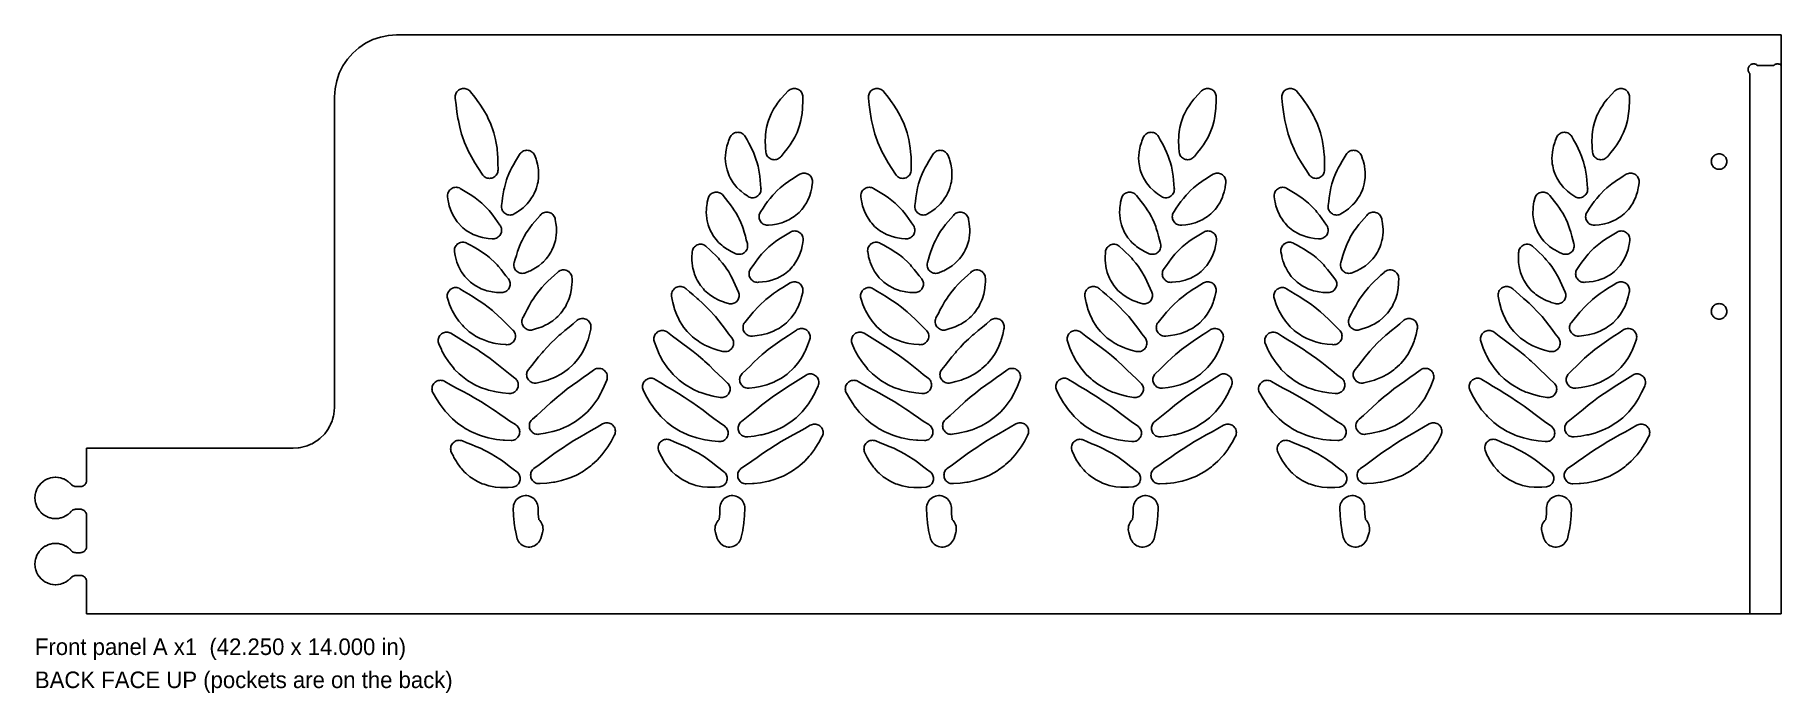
# Model space of a CAD drawing. Header units: inches. Extents: x 0 to 42.2, y -1.9 to 14.
import ezdxf

# ---------------------------------------------------------------- set-up
doc = ezdxf.new("R2010")
doc.units = ezdxf.units.IN
doc.header["$MEASUREMENT"] = 0
for name, color, linetype in [('CUT_INSIDE', 5, 'Continuous'), ('CUT_OUTSIDE', 1, 'Continuous'), ('LABEL', 3, 'Continuous'), ('POCKET_0.375', 4, 'Continuous'), ('POCKET_0.500', 4, 'Continuous')]:
    doc.layers.add(name, color=color, linetype=linetype)

msp = doc.modelspace()

# ---------------------------------------------------------------- texts
at = {"layer": 'LABEL'}
for s, p in [('Front panel A x1  (42.250 x 14.000 in)', (0, -1)), ('BACK FACE UP (pockets are on the back)', (0, -1.8))]:
    msp.add_text(s, height=0.4, dxfattribs=at).set_placement(p)

# ---------------------------------------------------------------- linework, layer by layer
at = {"layer": 'CUT_INSIDE'}
for points in [[(11.101, 10.558), (11.077, 10.546), (11.052, 10.538), (11.025, 10.533), (10.998, 10.531), (10.971, 10.533), (10.945, 10.538), (10.919, 10.546), (10.895, 10.558), (10.873, 10.573), (10.852, 10.591), (10.835, 10.611), (10.82, 10.634), (10.731, 10.77), (10.643, 10.909), (10.561, 11.051), (10.485, 11.198), (10.465, 11.24), (10.397, 11.396), (10.341, 11.556), (10.325, 11.602), (10.28, 11.766), (10.245, 11.933), (10.236, 11.976), (10.21, 12.141), (10.189, 12.307), (10.17, 12.473), (10.168, 12.5), (10.17, 12.527), (10.175, 12.553), (10.184, 12.579), (10.196, 12.603), (10.211, 12.626), (10.229, 12.646), (10.249, 12.664), (10.272, 12.679), (10.296, 12.691), (10.321, 12.699), (10.348, 12.704), (10.375, 12.706), (10.402, 12.704), (10.428, 12.699), (10.454, 12.691), (10.478, 12.679), (10.5, 12.664), (10.521, 12.646), (10.538, 12.626), (10.642, 12.494), (10.741, 12.361), (10.763, 12.328), (10.856, 12.186), (10.939, 12.039), (10.96, 11.997), (11.031, 11.841), (11.087, 11.681), (11.103, 11.635), (11.144, 11.471), (11.154, 11.425), (11.181, 11.261), (11.196, 11.096), (11.199, 11.058), (11.204, 10.897), (11.205, 10.737), (11.203, 10.71), (11.197, 10.684), (11.189, 10.658), (11.177, 10.634), (11.162, 10.611), (11.144, 10.591), (11.124, 10.573)], [(18.499, 11.807), (18.484, 11.761), (18.44, 11.642), (18.384, 11.528), (18.363, 11.486), (18.299, 11.379), (18.275, 11.343), (18.205, 11.246), (18.13, 11.153), (18.054, 11.063), (18.036, 11.043), (18.015, 11.025), (17.993, 11.01), (17.969, 10.998), (17.943, 10.989), (17.917, 10.984), (17.89, 10.982), (17.863, 10.984), (17.837, 10.989), (17.811, 10.998), (17.787, 11.01), (17.764, 11.025), (17.744, 11.043), (17.726, 11.063), (17.711, 11.085), (17.699, 11.11), (17.691, 11.135), (17.685, 11.162), (17.677, 11.275), (17.675, 11.308), (17.671, 11.427), (17.676, 11.546), (17.679, 11.59), (17.695, 11.712), (17.704, 11.759), (17.734, 11.881), (17.75, 11.927), (17.794, 12.047), (17.815, 12.091), (17.872, 12.203), (17.941, 12.309), (17.965, 12.346), (18.041, 12.443), (18.067, 12.472), (18.146, 12.56), (18.229, 12.646), (18.249, 12.664), (18.272, 12.679), (18.296, 12.691), (18.321, 12.699), (18.348, 12.704), (18.375, 12.706), (18.402, 12.704), (18.428, 12.699), (18.454, 12.691), (18.478, 12.679), (18.5, 12.664), (18.521, 12.646), (18.538, 12.626), (18.553, 12.603), (18.565, 12.579), (18.574, 12.553), (18.579, 12.527), (18.581, 12.5), (18.579, 12.381), (18.575, 12.262), (18.572, 12.223), (18.561, 12.099), (18.54, 11.976), (18.531, 11.93)], [(21.077, 10.546), (21.052, 10.538), (21.025, 10.533), (20.998, 10.531), (20.971, 10.533), (20.945, 10.538), (20.919, 10.546), (20.895, 10.558), (20.873, 10.573), (20.852, 10.591), (20.835, 10.611), (20.82, 10.634), (20.731, 10.77), (20.643, 10.909), (20.561, 11.051), (20.485, 11.198), (20.465, 11.24), (20.397, 11.396), (20.341, 11.556), (20.325, 11.602), (20.28, 11.766), (20.245, 11.933), (20.236, 11.976), (20.21, 12.141), (20.189, 12.307), (20.17, 12.473), (20.168, 12.5), (20.17, 12.527), (20.175, 12.553), (20.184, 12.579), (20.196, 12.603), (20.211, 12.626), (20.229, 12.646), (20.249, 12.664), (20.272, 12.679), (20.296, 12.691), (20.321, 12.699), (20.348, 12.704), (20.375, 12.706), (20.402, 12.704), (20.428, 12.699), (20.454, 12.691), (20.478, 12.679), (20.5, 12.664), (20.521, 12.646), (20.538, 12.626), (20.642, 12.494), (20.741, 12.361), (20.763, 12.328), (20.856, 12.186), (20.939, 12.039), (20.96, 11.997), (21.031, 11.841), (21.087, 11.681), (21.103, 11.635), (21.144, 11.471), (21.154, 11.425), (21.181, 11.261), (21.196, 11.096), (21.199, 11.058), (21.204, 10.897), (21.205, 10.737), (21.203, 10.71), (21.197, 10.684), (21.189, 10.658), (21.177, 10.634), (21.162, 10.611), (21.144, 10.591), (21.124, 10.573), (21.101, 10.558)], [(28.499, 11.807), (28.484, 11.761), (28.44, 11.642), (28.384, 11.528), (28.363, 11.486), (28.299, 11.379), (28.275, 11.343), (28.205, 11.246), (28.13, 11.153), (28.054, 11.063), (28.036, 11.043), (28.015, 11.025), (27.993, 11.01), (27.969, 10.998), (27.943, 10.989), (27.917, 10.984), (27.89, 10.982), (27.863, 10.984), (27.837, 10.989), (27.811, 10.998), (27.787, 11.01), (27.764, 11.025), (27.744, 11.043), (27.726, 11.063), (27.711, 11.085), (27.699, 11.11), (27.691, 11.135), (27.685, 11.162), (27.677, 11.275), (27.675, 11.308), (27.671, 11.427), (27.676, 11.546), (27.679, 11.59), (27.695, 11.712), (27.704, 11.759), (27.734, 11.881), (27.75, 11.927), (27.794, 12.047), (27.815, 12.091), (27.872, 12.203), (27.941, 12.309), (27.965, 12.346), (28.041, 12.443), (28.067, 12.472), (28.146, 12.56), (28.229, 12.646), (28.249, 12.664), (28.272, 12.679), (28.296, 12.691), (28.321, 12.699), (28.348, 12.704), (28.375, 12.706), (28.402, 12.704), (28.428, 12.699), (28.454, 12.691), (28.478, 12.679), (28.5, 12.664), (28.521, 12.646), (28.538, 12.626), (28.553, 12.603), (28.565, 12.579), (28.574, 12.553), (28.579, 12.527), (28.581, 12.5), (28.579, 12.381), (28.575, 12.262), (28.572, 12.223), (28.561, 12.099), (28.54, 11.976), (28.531, 11.93)], [(31.101, 10.558), (31.077, 10.546), (31.052, 10.538), (31.025, 10.533), (30.998, 10.531), (30.971, 10.533), (30.945, 10.538), (30.919, 10.546), (30.895, 10.558), (30.873, 10.573), (30.852, 10.591), (30.835, 10.611), (30.82, 10.634), (30.731, 10.77), (30.643, 10.909), (30.561, 11.051), (30.485, 11.198), (30.465, 11.24), (30.397, 11.396), (30.341, 11.556), (30.325, 11.602), (30.28, 11.766), (30.245, 11.933), (30.236, 11.976), (30.21, 12.141), (30.189, 12.307), (30.17, 12.473), (30.168, 12.5), (30.17, 12.527), (30.175, 12.553), (30.184, 12.579), (30.196, 12.603), (30.211, 12.626), (30.229, 12.646), (30.249, 12.664), (30.272, 12.679), (30.296, 12.691), (30.321, 12.699), (30.348, 12.704), (30.375, 12.706), (30.402, 12.704), (30.428, 12.699), (30.454, 12.691), (30.478, 12.679), (30.5, 12.664), (30.521, 12.646), (30.538, 12.626), (30.642, 12.494), (30.741, 12.361), (30.763, 12.328), (30.856, 12.186), (30.939, 12.039), (30.96, 11.997), (31.031, 11.841), (31.087, 11.681), (31.103, 11.635), (31.144, 11.471), (31.154, 11.425), (31.181, 11.261), (31.196, 11.096), (31.199, 11.058), (31.204, 10.897), (31.205, 10.737), (31.203, 10.71), (31.197, 10.684), (31.189, 10.658), (31.177, 10.634), (31.162, 10.611), (31.144, 10.591), (31.124, 10.573)], [(38.499, 11.807), (38.484, 11.761), (38.44, 11.642), (38.384, 11.528), (38.363, 11.486), (38.299, 11.379), (38.275, 11.343), (38.205, 11.246), (38.13, 11.153), (38.054, 11.063), (38.036, 11.043), (38.015, 11.025), (37.993, 11.01), (37.969, 10.998), (37.943, 10.989), (37.917, 10.984), (37.89, 10.982), (37.863, 10.984), (37.837, 10.989), (37.811, 10.998), (37.787, 11.01), (37.764, 11.025), (37.744, 11.043), (37.726, 11.063), (37.711, 11.085), (37.699, 11.11), (37.691, 11.135), (37.685, 11.162), (37.677, 11.275), (37.675, 11.308), (37.671, 11.427), (37.676, 11.546), (37.679, 11.59), (37.695, 11.712), (37.704, 11.759), (37.734, 11.881), (37.75, 11.927), (37.794, 12.047), (37.815, 12.091), (37.872, 12.203), (37.941, 12.309), (37.965, 12.346), (38.041, 12.443), (38.067, 12.472), (38.146, 12.56), (38.229, 12.646), (38.249, 12.664), (38.272, 12.679), (38.296, 12.691), (38.321, 12.699), (38.348, 12.704), (38.375, 12.706), (38.402, 12.704), (38.428, 12.699), (38.454, 12.691), (38.478, 12.679), (38.5, 12.664), (38.521, 12.646), (38.538, 12.626), (38.553, 12.603), (38.565, 12.579), (38.574, 12.553), (38.579, 12.527), (38.581, 12.5), (38.579, 12.381), (38.575, 12.262), (38.572, 12.223), (38.561, 12.099), (38.54, 11.976), (38.531, 11.93)], [(17.442, 10.077), (17.417, 10.069), (17.39, 10.063), (17.363, 10.062), (17.336, 10.063), (17.31, 10.069), (17.284, 10.077), (17.26, 10.089), (17.238, 10.104), (17.159, 10.158), (17.085, 10.217), (17.057, 10.242), (16.987, 10.31), (16.959, 10.342), (16.897, 10.421), (16.872, 10.459), (16.821, 10.547), (16.8, 10.59), (16.762, 10.686), (16.746, 10.733), (16.724, 10.834), (16.715, 10.881), (16.712, 10.929), (16.705, 11.03), (16.708, 11.076), (16.716, 11.173), (16.724, 11.215), (16.743, 11.308), (16.772, 11.4), (16.783, 11.431), (16.817, 11.517), (16.829, 11.542), (16.844, 11.564), (16.862, 11.584), (16.882, 11.602), (16.905, 11.617), (16.929, 11.629), (16.955, 11.638), (16.981, 11.643), (17.008, 11.645), (17.035, 11.643), (17.061, 11.638), (17.087, 11.629), (17.111, 11.617), (17.134, 11.602), (17.154, 11.584), (17.172, 11.564), (17.187, 11.542), (17.23, 11.461), (17.275, 11.378), (17.32, 11.294), (17.339, 11.255), (17.383, 11.164), (17.422, 11.07), (17.455, 10.973), (17.471, 10.927), (17.497, 10.827), (17.507, 10.78), (17.526, 10.681), (17.54, 10.583), (17.55, 10.485), (17.559, 10.389), (17.568, 10.295), (17.57, 10.268), (17.568, 10.241), (17.563, 10.214), (17.554, 10.189), (17.542, 10.165), (17.527, 10.142), (17.509, 10.122), (17.489, 10.104), (17.466, 10.089)], [(27.442, 10.077), (27.417, 10.069), (27.39, 10.063), (27.363, 10.062), (27.336, 10.063), (27.31, 10.069), (27.284, 10.077), (27.26, 10.089), (27.238, 10.104), (27.159, 10.158), (27.085, 10.217), (27.057, 10.242), (26.987, 10.31), (26.959, 10.342), (26.897, 10.421), (26.872, 10.459), (26.821, 10.547), (26.8, 10.59), (26.762, 10.686), (26.746, 10.733), (26.724, 10.834), (26.715, 10.881), (26.712, 10.929), (26.705, 11.03), (26.708, 11.076), (26.716, 11.173), (26.724, 11.215), (26.743, 11.308), (26.772, 11.4), (26.783, 11.431), (26.817, 11.517), (26.829, 11.542), (26.844, 11.564), (26.862, 11.584), (26.882, 11.602), (26.905, 11.617), (26.929, 11.629), (26.955, 11.638), (26.981, 11.643), (27.008, 11.645), (27.035, 11.643), (27.061, 11.638), (27.087, 11.629), (27.111, 11.617), (27.134, 11.602), (27.154, 11.584), (27.172, 11.564), (27.187, 11.542), (27.23, 11.461), (27.275, 11.378), (27.32, 11.294), (27.339, 11.255), (27.383, 11.164), (27.422, 11.07), (27.455, 10.973), (27.471, 10.927), (27.497, 10.827), (27.507, 10.78), (27.526, 10.681), (27.54, 10.583), (27.55, 10.485), (27.559, 10.389), (27.568, 10.295), (27.57, 10.268), (27.568, 10.241), (27.563, 10.214), (27.554, 10.189), (27.542, 10.165), (27.527, 10.142), (27.509, 10.122), (27.489, 10.104), (27.466, 10.089)], [(37.442, 10.077), (37.417, 10.069), (37.39, 10.063), (37.363, 10.062), (37.336, 10.063), (37.31, 10.069), (37.284, 10.077), (37.26, 10.089), (37.238, 10.104), (37.159, 10.158), (37.085, 10.217), (37.057, 10.242), (36.987, 10.31), (36.959, 10.342), (36.897, 10.421), (36.872, 10.459), (36.821, 10.547), (36.8, 10.59), (36.762, 10.686), (36.746, 10.733), (36.724, 10.834), (36.715, 10.881), (36.712, 10.929), (36.705, 11.03), (36.708, 11.076), (36.716, 11.173), (36.724, 11.215), (36.743, 11.308), (36.772, 11.4), (36.783, 11.431), (36.817, 11.517), (36.829, 11.542), (36.844, 11.564), (36.862, 11.584), (36.882, 11.602), (36.905, 11.617), (36.929, 11.629), (36.955, 11.638), (36.981, 11.643), (37.008, 11.645), (37.035, 11.643), (37.061, 11.638), (37.087, 11.629), (37.111, 11.617), (37.134, 11.602), (37.154, 11.584), (37.172, 11.564), (37.187, 11.542), (37.23, 11.461), (37.275, 11.378), (37.32, 11.294), (37.339, 11.255), (37.383, 11.164), (37.422, 11.07), (37.455, 10.973), (37.471, 10.927), (37.497, 10.827), (37.507, 10.78), (37.526, 10.681), (37.54, 10.583), (37.55, 10.485), (37.559, 10.389), (37.568, 10.295), (37.57, 10.268), (37.568, 10.241), (37.563, 10.214), (37.554, 10.189), (37.542, 10.165), (37.527, 10.142), (37.509, 10.122), (37.489, 10.104), (37.466, 10.089)], [(12.164, 10.402), (12.138, 10.303), (12.122, 10.256), (12.08, 10.162), (12.059, 10.119), (12.003, 10.033), (11.978, 9.994), (11.911, 9.918), (11.883, 9.886), (11.81, 9.82), (11.781, 9.795), (11.703, 9.738), (11.676, 9.72), (11.598, 9.672), (11.574, 9.66), (11.548, 9.651), (11.522, 9.646), (11.495, 9.644), (11.468, 9.646), (11.441, 9.651), (11.416, 9.66), (11.392, 9.672), (11.369, 9.687), (11.349, 9.705), (11.331, 9.725), (11.316, 9.747), (11.304, 9.771), (11.295, 9.797), (11.29, 9.823), (11.288, 9.85), (11.29, 9.877), (11.304, 9.969), (11.316, 10.063), (11.33, 10.158), (11.349, 10.255), (11.358, 10.3), (11.382, 10.399), (11.413, 10.497), (11.429, 10.543), (11.467, 10.639), (11.51, 10.732), (11.531, 10.773), (11.578, 10.86), (11.627, 10.944), (11.677, 11.026), (11.726, 11.106), (11.741, 11.129), (11.758, 11.149), (11.779, 11.167), (11.801, 11.182), (11.825, 11.194), (11.851, 11.203), (11.877, 11.208), (11.904, 11.21), (11.931, 11.208), (11.958, 11.203), (11.983, 11.194), (12.007, 11.182), (12.03, 11.167), (12.05, 11.149), (12.068, 11.129), (12.083, 11.106), (12.095, 11.082), (12.125, 10.996), (12.135, 10.965), (12.16, 10.874), (12.167, 10.837), (12.182, 10.74), (12.185, 10.697), (12.188, 10.597), (12.185, 10.551), (12.174, 10.45)], [(22.138, 10.303), (22.122, 10.256), (22.08, 10.162), (22.059, 10.119), (22.003, 10.033), (21.978, 9.994), (21.911, 9.918), (21.883, 9.886), (21.81, 9.82), (21.781, 9.795), (21.703, 9.738), (21.676, 9.72), (21.598, 9.672), (21.574, 9.66), (21.548, 9.651), (21.522, 9.646), (21.495, 9.644), (21.468, 9.646), (21.441, 9.651), (21.416, 9.66), (21.392, 9.672), (21.369, 9.687), (21.349, 9.705), (21.331, 9.725), (21.316, 9.747), (21.304, 9.771), (21.295, 9.797), (21.29, 9.823), (21.288, 9.85), (21.29, 9.877), (21.304, 9.969), (21.316, 10.063), (21.33, 10.158), (21.349, 10.255), (21.358, 10.3), (21.382, 10.399), (21.413, 10.497), (21.429, 10.543), (21.467, 10.639), (21.51, 10.732), (21.531, 10.773), (21.578, 10.86), (21.627, 10.944), (21.677, 11.026), (21.726, 11.106), (21.741, 11.129), (21.758, 11.149), (21.779, 11.167), (21.801, 11.182), (21.825, 11.194), (21.851, 11.203), (21.877, 11.208), (21.904, 11.21), (21.931, 11.208), (21.958, 11.203), (21.983, 11.194), (22.007, 11.182), (22.03, 11.167), (22.05, 11.149), (22.068, 11.129), (22.083, 11.106), (22.095, 11.082), (22.125, 10.996), (22.135, 10.965), (22.16, 10.874), (22.167, 10.837), (22.182, 10.74), (22.185, 10.697), (22.188, 10.597), (22.185, 10.551), (22.174, 10.45), (22.164, 10.402)], [(32.164, 10.402), (32.138, 10.303), (32.122, 10.256), (32.08, 10.162), (32.059, 10.119), (32.003, 10.033), (31.978, 9.994), (31.911, 9.918), (31.883, 9.886), (31.81, 9.82), (31.781, 9.795), (31.703, 9.738), (31.676, 9.72), (31.598, 9.672), (31.574, 9.66), (31.548, 9.651), (31.522, 9.646), (31.495, 9.644), (31.468, 9.646), (31.441, 9.651), (31.416, 9.66), (31.392, 9.672), (31.369, 9.687), (31.349, 9.705), (31.331, 9.725), (31.316, 9.747), (31.304, 9.771), (31.295, 9.797), (31.29, 9.823), (31.288, 9.85), (31.29, 9.877), (31.304, 9.969), (31.316, 10.063), (31.33, 10.158), (31.349, 10.255), (31.358, 10.3), (31.382, 10.399), (31.413, 10.497), (31.429, 10.543), (31.467, 10.639), (31.51, 10.732), (31.531, 10.773), (31.578, 10.86), (31.627, 10.944), (31.677, 11.026), (31.726, 11.106), (31.741, 11.129), (31.758, 11.149), (31.779, 11.167), (31.801, 11.182), (31.825, 11.194), (31.851, 11.203), (31.877, 11.208), (31.904, 11.21), (31.931, 11.208), (31.958, 11.203), (31.983, 11.194), (32.007, 11.182), (32.03, 11.167), (32.05, 11.149), (32.068, 11.129), (32.083, 11.106), (32.095, 11.082), (32.125, 10.996), (32.135, 10.965), (32.16, 10.874), (32.167, 10.837), (32.182, 10.74), (32.185, 10.697), (32.188, 10.597), (32.185, 10.551), (32.174, 10.45)], [(18.557, 9.781), (18.488, 9.704), (18.451, 9.672), (18.372, 9.606), (18.332, 9.58), (18.245, 9.528), (18.203, 9.507), (18.111, 9.469), (18.071, 9.456), (17.978, 9.43), (17.94, 9.423), (17.848, 9.407), (17.753, 9.399), (17.726, 9.397), (17.699, 9.399), (17.673, 9.404), (17.647, 9.413), (17.623, 9.425), (17.601, 9.44), (17.58, 9.458), (17.563, 9.478), (17.548, 9.5), (17.536, 9.524), (17.527, 9.55), (17.522, 9.576), (17.52, 9.603), (17.522, 9.63), (17.527, 9.657), (17.536, 9.682), (17.548, 9.706), (17.563, 9.729), (17.617, 9.807), (17.672, 9.888), (17.728, 9.968), (17.789, 10.047), (17.854, 10.124), (17.886, 10.16), (17.958, 10.234), (18.035, 10.303), (18.071, 10.335), (18.151, 10.398), (18.233, 10.456), (18.269, 10.479), (18.349, 10.531), (18.428, 10.58), (18.505, 10.63), (18.529, 10.642), (18.555, 10.65), (18.581, 10.656), (18.608, 10.657), (18.635, 10.656), (18.662, 10.65), (18.687, 10.642), (18.712, 10.63), (18.734, 10.615), (18.754, 10.597), (18.772, 10.577), (18.787, 10.554), (18.799, 10.53), (18.808, 10.505), (18.813, 10.478), (18.815, 10.451), (18.813, 10.424), (18.801, 10.331), (18.795, 10.299), (18.775, 10.204), (18.746, 10.113), (18.732, 10.073), (18.691, 9.984), (18.671, 9.942), (18.616, 9.858), (18.589, 9.817)], [(28.557, 9.781), (28.488, 9.704), (28.451, 9.672), (28.372, 9.606), (28.332, 9.58), (28.245, 9.528), (28.203, 9.507), (28.111, 9.469), (28.071, 9.456), (27.978, 9.43), (27.94, 9.423), (27.848, 9.407), (27.753, 9.399), (27.726, 9.397), (27.699, 9.399), (27.673, 9.404), (27.647, 9.413), (27.623, 9.425), (27.601, 9.44), (27.58, 9.458), (27.563, 9.478), (27.548, 9.5), (27.536, 9.524), (27.527, 9.55), (27.522, 9.576), (27.52, 9.603), (27.522, 9.63), (27.527, 9.657), (27.536, 9.682), (27.548, 9.706), (27.563, 9.729), (27.617, 9.807), (27.672, 9.888), (27.728, 9.968), (27.789, 10.047), (27.854, 10.124), (27.886, 10.16), (27.958, 10.234), (28.035, 10.303), (28.071, 10.335), (28.151, 10.398), (28.233, 10.456), (28.269, 10.479), (28.349, 10.531), (28.428, 10.58), (28.505, 10.63), (28.529, 10.642), (28.555, 10.65), (28.581, 10.656), (28.608, 10.657), (28.635, 10.656), (28.662, 10.65), (28.687, 10.642), (28.712, 10.63), (28.734, 10.615), (28.754, 10.597), (28.772, 10.577), (28.787, 10.554), (28.799, 10.53), (28.808, 10.505), (28.813, 10.478), (28.815, 10.451), (28.813, 10.424), (28.801, 10.331), (28.795, 10.299), (28.775, 10.204), (28.746, 10.113), (28.732, 10.073), (28.691, 9.984), (28.671, 9.942), (28.616, 9.858), (28.589, 9.817)], [(38.557, 9.781), (38.488, 9.704), (38.451, 9.672), (38.372, 9.606), (38.332, 9.58), (38.245, 9.528), (38.203, 9.507), (38.111, 9.469), (38.071, 9.456), (37.978, 9.43), (37.94, 9.423), (37.848, 9.407), (37.753, 9.399), (37.726, 9.397), (37.699, 9.399), (37.673, 9.404), (37.647, 9.413), (37.623, 9.425), (37.601, 9.44), (37.58, 9.458), (37.563, 9.478), (37.548, 9.5), (37.536, 9.524), (37.527, 9.55), (37.522, 9.576), (37.52, 9.603), (37.522, 9.63), (37.527, 9.657), (37.536, 9.682), (37.548, 9.706), (37.563, 9.729), (37.617, 9.807), (37.672, 9.888), (37.728, 9.968), (37.789, 10.047), (37.854, 10.124), (37.886, 10.16), (37.958, 10.234), (38.035, 10.303), (38.071, 10.335), (38.151, 10.398), (38.233, 10.456), (38.269, 10.479), (38.349, 10.531), (38.428, 10.58), (38.505, 10.63), (38.529, 10.642), (38.555, 10.65), (38.581, 10.656), (38.608, 10.657), (38.635, 10.656), (38.662, 10.65), (38.687, 10.642), (38.712, 10.63), (38.734, 10.615), (38.754, 10.597), (38.772, 10.577), (38.787, 10.554), (38.799, 10.53), (38.808, 10.505), (38.813, 10.478), (38.815, 10.451), (38.813, 10.424), (38.801, 10.331), (38.795, 10.299), (38.775, 10.204), (38.746, 10.113), (38.732, 10.073), (38.691, 9.984), (38.671, 9.942), (38.616, 9.858), (38.589, 9.817)], [(11.165, 9.085), (11.14, 9.076), (11.113, 9.071), (11.087, 9.069), (11.06, 9.071), (10.964, 9.078), (10.871, 9.092), (10.833, 9.099), (10.739, 9.123), (10.699, 9.137), (10.606, 9.174), (10.564, 9.194), (10.476, 9.245), (10.436, 9.272), (10.355, 9.336), (10.318, 9.368), (10.248, 9.444), (10.217, 9.48), (10.159, 9.565), (10.133, 9.604), (10.113, 9.645), (10.07, 9.733), (10.057, 9.774), (10.026, 9.863), (10.005, 9.958), (9.999, 9.99), (9.986, 10.081), (9.984, 10.108), (9.986, 10.135), (9.991, 10.162), (9.999, 10.187), (10.011, 10.212), (10.026, 10.234), (10.044, 10.254), (10.064, 10.272), (10.087, 10.287), (10.111, 10.299), (10.137, 10.308), (10.163, 10.313), (10.19, 10.315), (10.217, 10.313), (10.243, 10.308), (10.269, 10.299), (10.293, 10.287), (10.372, 10.239), (10.452, 10.19), (10.534, 10.14), (10.569, 10.116), (10.653, 10.059), (10.734, 9.998), (10.812, 9.931), (10.849, 9.898), (10.922, 9.826), (10.99, 9.749), (11.02, 9.714), (11.082, 9.636), (11.139, 9.557), (11.195, 9.478), (11.25, 9.401), (11.265, 9.379), (11.277, 9.355), (11.286, 9.329), (11.291, 9.303), (11.293, 9.276), (11.291, 9.249), (11.286, 9.222), (11.277, 9.197), (11.265, 9.173), (11.25, 9.15), (11.232, 9.13), (11.212, 9.112), (11.19, 9.097)], [(17.142, 8.72), (17.118, 8.708), (17.092, 8.7), (17.066, 8.694), (17.039, 8.693), (17.012, 8.694), (16.986, 8.7), (16.96, 8.708), (16.876, 8.746), (16.847, 8.761), (16.763, 8.807), (16.731, 8.828), (16.65, 8.884), (16.618, 8.912), (16.543, 8.98), (16.513, 9.014), (16.447, 9.093), (16.42, 9.133), (16.367, 9.221), (16.345, 9.265), (16.306, 9.36), (16.29, 9.406), (16.266, 9.505), (16.257, 9.551), (16.247, 9.651), (16.245, 9.693), (16.248, 9.791), (16.25, 9.829), (16.263, 9.923), (16.269, 9.955), (16.288, 10.044), (16.297, 10.07), (16.309, 10.094), (16.324, 10.117), (16.342, 10.137), (16.362, 10.155), (16.384, 10.17), (16.408, 10.182), (16.434, 10.19), (16.46, 10.196), (16.487, 10.197), (16.514, 10.196), (16.541, 10.19), (16.566, 10.182), (16.591, 10.17), (16.613, 10.155), (16.633, 10.137), (16.651, 10.117), (16.709, 10.043), (16.769, 9.968), (16.829, 9.891), (16.886, 9.811), (16.912, 9.773), (16.967, 9.686), (17.016, 9.596), (17.038, 9.552), (17.081, 9.459), (17.118, 9.364), (17.133, 9.32), (17.163, 9.227), (17.189, 9.134), (17.213, 9.042), (17.238, 8.952), (17.243, 8.926), (17.245, 8.899), (17.243, 8.872), (17.238, 8.846), (17.23, 8.82), (17.218, 8.796), (17.203, 8.773), (17.185, 8.753), (17.165, 8.735)], [(21.19, 9.097), (21.165, 9.085), (21.14, 9.076), (21.113, 9.071), (21.087, 9.069), (21.06, 9.071), (20.964, 9.078), (20.871, 9.092), (20.833, 9.099), (20.739, 9.123), (20.699, 9.137), (20.606, 9.174), (20.564, 9.194), (20.476, 9.245), (20.436, 9.272), (20.355, 9.336), (20.318, 9.368), (20.248, 9.444), (20.217, 9.48), (20.159, 9.565), (20.133, 9.604), (20.113, 9.645), (20.07, 9.733), (20.057, 9.774), (20.026, 9.863), (20.005, 9.958), (19.999, 9.99), (19.986, 10.081), (19.984, 10.108), (19.986, 10.135), (19.991, 10.162), (19.999, 10.187), (20.011, 10.212), (20.026, 10.234), (20.044, 10.254), (20.064, 10.272), (20.087, 10.287), (20.111, 10.299), (20.137, 10.308), (20.163, 10.313), (20.19, 10.315), (20.217, 10.313), (20.243, 10.308), (20.269, 10.299), (20.293, 10.287), (20.372, 10.239), (20.452, 10.19), (20.534, 10.14), (20.569, 10.116), (20.653, 10.059), (20.734, 9.998), (20.812, 9.931), (20.849, 9.898), (20.922, 9.826), (20.99, 9.749), (21.02, 9.714), (21.082, 9.636), (21.139, 9.557), (21.195, 9.478), (21.25, 9.401), (21.265, 9.379), (21.277, 9.355), (21.286, 9.329), (21.291, 9.303), (21.293, 9.276), (21.291, 9.249), (21.286, 9.222), (21.277, 9.197), (21.265, 9.173), (21.25, 9.15), (21.232, 9.13), (21.212, 9.112)], [(27.118, 8.708), (27.092, 8.7), (27.066, 8.694), (27.039, 8.693), (27.012, 8.694), (26.986, 8.7), (26.96, 8.708), (26.876, 8.746), (26.847, 8.761), (26.763, 8.807), (26.731, 8.828), (26.65, 8.884), (26.618, 8.912), (26.543, 8.98), (26.513, 9.014), (26.447, 9.093), (26.42, 9.133), (26.367, 9.221), (26.345, 9.265), (26.306, 9.36), (26.29, 9.406), (26.266, 9.505), (26.257, 9.551), (26.247, 9.651), (26.245, 9.693), (26.248, 9.791), (26.25, 9.829), (26.263, 9.923), (26.269, 9.955), (26.288, 10.044), (26.297, 10.07), (26.309, 10.094), (26.324, 10.117), (26.342, 10.137), (26.362, 10.155), (26.384, 10.17), (26.408, 10.182), (26.434, 10.19), (26.46, 10.196), (26.487, 10.197), (26.514, 10.196), (26.541, 10.19), (26.566, 10.182), (26.591, 10.17), (26.613, 10.155), (26.633, 10.137), (26.651, 10.117), (26.709, 10.043), (26.769, 9.968), (26.829, 9.891), (26.886, 9.811), (26.912, 9.773), (26.967, 9.686), (27.016, 9.596), (27.038, 9.552), (27.081, 9.459), (27.118, 9.364), (27.133, 9.32), (27.163, 9.227), (27.189, 9.134), (27.213, 9.042), (27.238, 8.952), (27.243, 8.926), (27.245, 8.899), (27.243, 8.872), (27.238, 8.846), (27.23, 8.82), (27.218, 8.796), (27.203, 8.773), (27.185, 8.753), (27.165, 8.735), (27.142, 8.72)], [(31.165, 9.085), (31.14, 9.076), (31.113, 9.071), (31.087, 9.069), (31.06, 9.071), (30.964, 9.078), (30.871, 9.092), (30.833, 9.099), (30.739, 9.123), (30.699, 9.137), (30.606, 9.174), (30.564, 9.194), (30.476, 9.245), (30.436, 9.272), (30.355, 9.336), (30.318, 9.368), (30.248, 9.444), (30.217, 9.48), (30.159, 9.565), (30.133, 9.604), (30.113, 9.645), (30.07, 9.733), (30.057, 9.774), (30.026, 9.863), (30.005, 9.958), (29.999, 9.99), (29.986, 10.081), (29.984, 10.108), (29.986, 10.135), (29.991, 10.162), (29.999, 10.187), (30.011, 10.212), (30.026, 10.234), (30.044, 10.254), (30.064, 10.272), (30.087, 10.287), (30.111, 10.299), (30.137, 10.308), (30.163, 10.313), (30.19, 10.315), (30.217, 10.313), (30.243, 10.308), (30.269, 10.299), (30.293, 10.287), (30.372, 10.239), (30.452, 10.19), (30.534, 10.14), (30.569, 10.116), (30.653, 10.059), (30.734, 9.998), (30.812, 9.931), (30.849, 9.898), (30.922, 9.826), (30.99, 9.749), (31.02, 9.714), (31.082, 9.636), (31.139, 9.557), (31.195, 9.478), (31.25, 9.401), (31.265, 9.379), (31.277, 9.355), (31.286, 9.329), (31.291, 9.303), (31.293, 9.276), (31.291, 9.249), (31.286, 9.222), (31.277, 9.197), (31.265, 9.173), (31.25, 9.15), (31.232, 9.13), (31.212, 9.112), (31.19, 9.097)], [(37.118, 8.708), (37.092, 8.7), (37.066, 8.694), (37.039, 8.693), (37.012, 8.694), (36.986, 8.7), (36.96, 8.708), (36.876, 8.746), (36.847, 8.761), (36.763, 8.807), (36.731, 8.828), (36.65, 8.884), (36.618, 8.912), (36.543, 8.98), (36.513, 9.014), (36.447, 9.093), (36.42, 9.133), (36.367, 9.221), (36.345, 9.265), (36.306, 9.36), (36.29, 9.406), (36.266, 9.505), (36.257, 9.551), (36.247, 9.651), (36.245, 9.693), (36.248, 9.791), (36.25, 9.829), (36.263, 9.923), (36.269, 9.955), (36.288, 10.044), (36.297, 10.07), (36.309, 10.094), (36.324, 10.117), (36.342, 10.137), (36.362, 10.155), (36.384, 10.17), (36.408, 10.182), (36.434, 10.19), (36.46, 10.196), (36.487, 10.197), (36.514, 10.196), (36.541, 10.19), (36.566, 10.182), (36.591, 10.17), (36.613, 10.155), (36.633, 10.137), (36.651, 10.117), (36.709, 10.043), (36.769, 9.968), (36.829, 9.891), (36.886, 9.811), (36.912, 9.773), (36.967, 9.686), (37.016, 9.596), (37.038, 9.552), (37.081, 9.459), (37.118, 9.364), (37.133, 9.32), (37.163, 9.227), (37.189, 9.134), (37.213, 9.042), (37.238, 8.952), (37.243, 8.926), (37.245, 8.899), (37.243, 8.872), (37.238, 8.846), (37.23, 8.82), (37.218, 8.796), (37.203, 8.773), (37.185, 8.753), (37.165, 8.735), (37.142, 8.72)], [(12.549, 8.884), (12.507, 8.791), (12.485, 8.747), (12.428, 8.66), (12.401, 8.62), (12.369, 8.584), (12.302, 8.509), (12.267, 8.479), (12.191, 8.416), (12.156, 8.392), (12.075, 8.341), (11.988, 8.297), (11.959, 8.283), (11.872, 8.248), (11.846, 8.239), (11.82, 8.234), (11.793, 8.232), (11.766, 8.234), (11.74, 8.239), (11.714, 8.248), (11.69, 8.26), (11.667, 8.275), (11.647, 8.292), (11.629, 8.313), (11.614, 8.335), (11.602, 8.359), (11.594, 8.385), (11.588, 8.411), (11.587, 8.438), (11.588, 8.465), (11.594, 8.492), (11.622, 8.579), (11.649, 8.668), (11.678, 8.758), (11.692, 8.799), (11.727, 8.893), (11.767, 8.986), (11.788, 9.03), (11.835, 9.122), (11.888, 9.21), (11.915, 9.25), (11.973, 9.333), (12.034, 9.412), (12.097, 9.487), (12.161, 9.561), (12.223, 9.634), (12.241, 9.654), (12.261, 9.672), (12.283, 9.687), (12.308, 9.699), (12.333, 9.707), (12.36, 9.713), (12.387, 9.714), (12.414, 9.713), (12.44, 9.707), (12.466, 9.699), (12.49, 9.687), (12.512, 9.672), (12.532, 9.654), (12.55, 9.634), (12.565, 9.611), (12.577, 9.587), (12.586, 9.561), (12.591, 9.535), (12.607, 9.441), (12.616, 9.348), (12.619, 9.31), (12.618, 9.214), (12.615, 9.171), (12.602, 9.073), (12.593, 9.027), (12.565, 8.93)], [(22.549, 8.884), (22.507, 8.791), (22.485, 8.747), (22.428, 8.66), (22.401, 8.62), (22.369, 8.584), (22.302, 8.509), (22.267, 8.479), (22.191, 8.416), (22.156, 8.392), (22.075, 8.341), (21.988, 8.297), (21.959, 8.283), (21.872, 8.248), (21.846, 8.239), (21.82, 8.234), (21.793, 8.232), (21.766, 8.234), (21.74, 8.239), (21.714, 8.248), (21.69, 8.26), (21.667, 8.275), (21.647, 8.292), (21.629, 8.313), (21.614, 8.335), (21.602, 8.359), (21.594, 8.385), (21.588, 8.411), (21.587, 8.438), (21.588, 8.465), (21.594, 8.492), (21.622, 8.579), (21.649, 8.668), (21.678, 8.758), (21.692, 8.799), (21.727, 8.893), (21.767, 8.986), (21.788, 9.03), (21.835, 9.122), (21.888, 9.21), (21.915, 9.25), (21.973, 9.333), (22.034, 9.412), (22.097, 9.487), (22.161, 9.561), (22.223, 9.634), (22.241, 9.654), (22.261, 9.672), (22.283, 9.687), (22.308, 9.699), (22.333, 9.707), (22.36, 9.713), (22.387, 9.714), (22.414, 9.713), (22.44, 9.707), (22.466, 9.699), (22.49, 9.687), (22.512, 9.672), (22.532, 9.654), (22.55, 9.634), (22.565, 9.611), (22.577, 9.587), (22.586, 9.561), (22.591, 9.535), (22.607, 9.441), (22.616, 9.348), (22.619, 9.31), (22.618, 9.214), (22.615, 9.171), (22.602, 9.073), (22.593, 9.027), (22.565, 8.93)], [(32.507, 8.791), (32.485, 8.747), (32.428, 8.66), (32.401, 8.62), (32.369, 8.584), (32.302, 8.509), (32.267, 8.479), (32.191, 8.416), (32.156, 8.392), (32.075, 8.341), (31.988, 8.297), (31.959, 8.283), (31.872, 8.248), (31.846, 8.239), (31.82, 8.234), (31.793, 8.232), (31.766, 8.234), (31.74, 8.239), (31.714, 8.248), (31.69, 8.26), (31.667, 8.275), (31.647, 8.292), (31.629, 8.313), (31.614, 8.335), (31.602, 8.359), (31.594, 8.385), (31.588, 8.411), (31.587, 8.438), (31.588, 8.465), (31.594, 8.492), (31.622, 8.579), (31.649, 8.668), (31.678, 8.758), (31.692, 8.799), (31.727, 8.893), (31.767, 8.986), (31.788, 9.03), (31.835, 9.122), (31.888, 9.21), (31.915, 9.25), (31.973, 9.333), (32.034, 9.412), (32.097, 9.487), (32.161, 9.561), (32.223, 9.634), (32.241, 9.654), (32.261, 9.672), (32.283, 9.687), (32.308, 9.699), (32.333, 9.707), (32.36, 9.713), (32.387, 9.714), (32.414, 9.713), (32.44, 9.707), (32.466, 9.699), (32.49, 9.687), (32.512, 9.672), (32.532, 9.654), (32.55, 9.634), (32.565, 9.611), (32.577, 9.587), (32.586, 9.561), (32.591, 9.535), (32.607, 9.441), (32.616, 9.348), (32.619, 9.31), (32.618, 9.214), (32.615, 9.171), (32.602, 9.073), (32.593, 9.027), (32.565, 8.93), (32.549, 8.884)], [(11.371, 7.783), (11.345, 7.774), (11.319, 7.769), (11.292, 7.767), (11.199, 7.771), (11.166, 7.773), (11.07, 7.784), (11.033, 7.791), (10.935, 7.813), (10.895, 7.826), (10.799, 7.861), (10.758, 7.881), (10.666, 7.929), (10.626, 7.956), (10.542, 8.017), (10.505, 8.05), (10.431, 8.124), (10.399, 8.16), (10.338, 8.243), (10.313, 8.281), (10.265, 8.371), (10.246, 8.409), (10.21, 8.502), (10.198, 8.538), (10.173, 8.63), (10.167, 8.662), (10.149, 8.753), (10.148, 8.78), (10.149, 8.807), (10.155, 8.833), (10.163, 8.859), (10.175, 8.883), (10.19, 8.905), (10.208, 8.926), (10.228, 8.943), (10.251, 8.958), (10.275, 8.97), (10.3, 8.979), (10.327, 8.984), (10.354, 8.986), (10.381, 8.984), (10.407, 8.979), (10.433, 8.97), (10.457, 8.958), (10.539, 8.911), (10.624, 8.865), (10.709, 8.816), (10.794, 8.763), (10.832, 8.737), (10.917, 8.678), (10.998, 8.612), (11.035, 8.58), (11.111, 8.51), (11.183, 8.435), (11.213, 8.401), (11.278, 8.325), (11.339, 8.249), (11.397, 8.173), (11.456, 8.099), (11.471, 8.077), (11.483, 8.053), (11.491, 8.027), (11.497, 8.001), (11.498, 7.974), (11.497, 7.947), (11.491, 7.92), (11.483, 7.895), (11.471, 7.871), (11.456, 7.848), (11.438, 7.828), (11.418, 7.81), (11.395, 7.795)], [(16.914, 7.51), (16.889, 7.502), (16.862, 7.496), (16.835, 7.495), (16.808, 7.496), (16.782, 7.502), (16.69, 7.529), (16.659, 7.54), (16.567, 7.575), (16.533, 7.592), (16.441, 7.638), (16.406, 7.662), (16.319, 7.72), (16.284, 7.75), (16.205, 7.821), (16.173, 7.857), (16.105, 7.939), (16.078, 7.98), (16.024, 8.071), (16.002, 8.114), (15.962, 8.211), (15.947, 8.255), (15.922, 8.355), (15.913, 8.397), (15.9, 8.496), (15.898, 8.534), (15.895, 8.631), (15.9, 8.73), (15.902, 8.757), (15.907, 8.784), (15.916, 8.809), (15.928, 8.834), (15.943, 8.856), (15.96, 8.876), (15.981, 8.894), (16.003, 8.909), (16.027, 8.921), (16.053, 8.93), (16.079, 8.935), (16.106, 8.937), (16.133, 8.935), (16.16, 8.93), (16.185, 8.921), (16.209, 8.909), (16.232, 8.894), (16.252, 8.876), (16.322, 8.808), (16.394, 8.74), (16.466, 8.669), (16.537, 8.596), (16.567, 8.561), (16.636, 8.481), (16.7, 8.396), (16.728, 8.355), (16.786, 8.267), (16.839, 8.176), (16.886, 8.083), (16.905, 8.045), (16.946, 7.955), (16.986, 7.866), (17.026, 7.78), (17.035, 7.754), (17.04, 7.728), (17.042, 7.701), (17.04, 7.674), (17.035, 7.647), (17.026, 7.622), (17.014, 7.598), (16.999, 7.575), (16.981, 7.555), (16.961, 7.537), (16.938, 7.522)], [(18.254, 8.312), (18.217, 8.28), (18.136, 8.216), (18.096, 8.189), (18.007, 8.139), (17.966, 8.119), (17.873, 8.082), (17.832, 8.068), (17.738, 8.045), (17.701, 8.037), (17.607, 8.024), (17.511, 8.017), (17.484, 8.015), (17.458, 8.017), (17.431, 8.022), (17.406, 8.031), (17.381, 8.043), (17.359, 8.058), (17.339, 8.076), (17.321, 8.096), (17.306, 8.118), (17.294, 8.143), (17.285, 8.168), (17.28, 8.195), (17.278, 8.221), (17.28, 8.248), (17.285, 8.275), (17.294, 8.3), (17.306, 8.325), (17.321, 8.347), (17.376, 8.424), (17.432, 8.502), (17.49, 8.581), (17.551, 8.659), (17.582, 8.693), (17.65, 8.77), (17.723, 8.843), (17.76, 8.875), (17.838, 8.942), (17.919, 9.004), (18.003, 9.06), (18.038, 9.084), (18.12, 9.134), (18.201, 9.182), (18.28, 9.231), (18.304, 9.242), (18.33, 9.251), (18.356, 9.256), (18.383, 9.258), (18.41, 9.256), (18.436, 9.251), (18.462, 9.242), (18.486, 9.231), (18.509, 9.216), (18.529, 9.198), (18.547, 9.177), (18.562, 9.155), (18.574, 9.131), (18.582, 9.105), (18.587, 9.079), (18.589, 9.052), (18.587, 9.025), (18.574, 8.933), (18.567, 8.901), (18.546, 8.807), (18.516, 8.718), (18.502, 8.677), (18.459, 8.589), (18.439, 8.548), (18.413, 8.509), (18.356, 8.424), (18.324, 8.388)], [(21.371, 7.783), (21.345, 7.774), (21.319, 7.769), (21.292, 7.767), (21.199, 7.771), (21.166, 7.773), (21.07, 7.784), (21.033, 7.791), (20.935, 7.813), (20.895, 7.826), (20.799, 7.861), (20.758, 7.881), (20.666, 7.929), (20.626, 7.956), (20.542, 8.017), (20.505, 8.05), (20.431, 8.124), (20.399, 8.16), (20.338, 8.243), (20.313, 8.281), (20.265, 8.371), (20.246, 8.409), (20.21, 8.502), (20.198, 8.538), (20.173, 8.63), (20.167, 8.662), (20.149, 8.753), (20.148, 8.78), (20.149, 8.807), (20.155, 8.833), (20.163, 8.859), (20.175, 8.883), (20.19, 8.905), (20.208, 8.926), (20.228, 8.943), (20.251, 8.958), (20.275, 8.97), (20.3, 8.979), (20.327, 8.984), (20.354, 8.986), (20.381, 8.984), (20.407, 8.979), (20.433, 8.97), (20.457, 8.958), (20.539, 8.911), (20.624, 8.865), (20.709, 8.816), (20.794, 8.763), (20.832, 8.737), (20.917, 8.678), (20.998, 8.612), (21.035, 8.58), (21.111, 8.51), (21.183, 8.435), (21.213, 8.401), (21.278, 8.325), (21.339, 8.249), (21.397, 8.173), (21.456, 8.099), (21.471, 8.077), (21.483, 8.053), (21.491, 8.027), (21.497, 8.001), (21.498, 7.974), (21.497, 7.947), (21.491, 7.92), (21.483, 7.895), (21.471, 7.871), (21.456, 7.848), (21.438, 7.828), (21.418, 7.81), (21.395, 7.795)], [(26.938, 7.522), (26.914, 7.51), (26.889, 7.502), (26.862, 7.496), (26.835, 7.495), (26.808, 7.496), (26.782, 7.502), (26.69, 7.529), (26.659, 7.54), (26.567, 7.575), (26.533, 7.592), (26.441, 7.638), (26.406, 7.662), (26.319, 7.72), (26.284, 7.75), (26.205, 7.821), (26.173, 7.857), (26.105, 7.939), (26.078, 7.98), (26.024, 8.071), (26.002, 8.114), (25.962, 8.211), (25.947, 8.255), (25.922, 8.355), (25.913, 8.397), (25.9, 8.496), (25.898, 8.534), (25.895, 8.631), (25.9, 8.73), (25.902, 8.757), (25.907, 8.784), (25.916, 8.809), (25.928, 8.834), (25.943, 8.856), (25.96, 8.876), (25.981, 8.894), (26.003, 8.909), (26.027, 8.921), (26.053, 8.93), (26.079, 8.935), (26.106, 8.937), (26.133, 8.935), (26.16, 8.93), (26.185, 8.921), (26.209, 8.909), (26.232, 8.894), (26.252, 8.876), (26.322, 8.808), (26.394, 8.74), (26.466, 8.669), (26.537, 8.596), (26.567, 8.561), (26.636, 8.481), (26.7, 8.396), (26.728, 8.355), (26.786, 8.267), (26.839, 8.176), (26.886, 8.083), (26.905, 8.045), (26.946, 7.955), (26.986, 7.866), (27.026, 7.78), (27.035, 7.754), (27.04, 7.728), (27.042, 7.701), (27.04, 7.674), (27.035, 7.647), (27.026, 7.622), (27.014, 7.598), (26.999, 7.575), (26.981, 7.555), (26.961, 7.537)], [(28.324, 8.388), (28.254, 8.312), (28.217, 8.28), (28.136, 8.216), (28.096, 8.189), (28.007, 8.139), (27.966, 8.119), (27.873, 8.082), (27.832, 8.068), (27.738, 8.045), (27.701, 8.037), (27.607, 8.024), (27.511, 8.017), (27.484, 8.015), (27.458, 8.017), (27.431, 8.022), (27.406, 8.031), (27.381, 8.043), (27.359, 8.058), (27.339, 8.076), (27.321, 8.096), (27.306, 8.118), (27.294, 8.143), (27.285, 8.168), (27.28, 8.195), (27.278, 8.221), (27.28, 8.248), (27.285, 8.275), (27.294, 8.3), (27.306, 8.325), (27.321, 8.347), (27.376, 8.424), (27.432, 8.502), (27.49, 8.581), (27.551, 8.659), (27.582, 8.693), (27.65, 8.77), (27.723, 8.843), (27.76, 8.875), (27.838, 8.942), (27.919, 9.004), (28.003, 9.06), (28.038, 9.084), (28.12, 9.134), (28.201, 9.182), (28.28, 9.231), (28.304, 9.242), (28.33, 9.251), (28.356, 9.256), (28.383, 9.258), (28.41, 9.256), (28.436, 9.251), (28.462, 9.242), (28.486, 9.231), (28.509, 9.216), (28.529, 9.198), (28.547, 9.177), (28.562, 9.155), (28.574, 9.131), (28.582, 9.105), (28.587, 9.079), (28.589, 9.052), (28.587, 9.025), (28.574, 8.933), (28.567, 8.901), (28.546, 8.807), (28.516, 8.718), (28.502, 8.677), (28.459, 8.589), (28.439, 8.548), (28.413, 8.509), (28.356, 8.424)], [(31.395, 7.795), (31.371, 7.783), (31.345, 7.774), (31.319, 7.769), (31.292, 7.767), (31.199, 7.771), (31.166, 7.773), (31.07, 7.784), (31.033, 7.791), (30.935, 7.813), (30.895, 7.826), (30.799, 7.861), (30.758, 7.881), (30.666, 7.929), (30.626, 7.956), (30.542, 8.017), (30.505, 8.05), (30.431, 8.124), (30.399, 8.16), (30.338, 8.243), (30.313, 8.281), (30.265, 8.371), (30.246, 8.409), (30.21, 8.502), (30.198, 8.538), (30.173, 8.63), (30.167, 8.662), (30.149, 8.753), (30.148, 8.78), (30.149, 8.807), (30.155, 8.833), (30.163, 8.859), (30.175, 8.883), (30.19, 8.905), (30.208, 8.926), (30.228, 8.943), (30.251, 8.958), (30.275, 8.97), (30.3, 8.979), (30.327, 8.984), (30.354, 8.986), (30.381, 8.984), (30.407, 8.979), (30.433, 8.97), (30.457, 8.958), (30.539, 8.911), (30.624, 8.865), (30.709, 8.816), (30.794, 8.763), (30.832, 8.737), (30.917, 8.678), (30.998, 8.612), (31.035, 8.58), (31.111, 8.51), (31.183, 8.435), (31.213, 8.401), (31.278, 8.325), (31.339, 8.249), (31.397, 8.173), (31.456, 8.099), (31.471, 8.077), (31.483, 8.053), (31.491, 8.027), (31.497, 8.001), (31.498, 7.974), (31.497, 7.947), (31.491, 7.92), (31.483, 7.895), (31.471, 7.871), (31.456, 7.848), (31.438, 7.828), (31.418, 7.81)], [(36.914, 7.51), (36.889, 7.502), (36.862, 7.496), (36.835, 7.495), (36.808, 7.496), (36.782, 7.502), (36.69, 7.529), (36.659, 7.54), (36.567, 7.575), (36.533, 7.592), (36.441, 7.638), (36.406, 7.662), (36.319, 7.72), (36.284, 7.75), (36.205, 7.821), (36.173, 7.857), (36.105, 7.939), (36.078, 7.98), (36.024, 8.071), (36.002, 8.114), (35.962, 8.211), (35.947, 8.255), (35.922, 8.355), (35.913, 8.397), (35.9, 8.496), (35.898, 8.534), (35.895, 8.631), (35.9, 8.73), (35.902, 8.757), (35.907, 8.784), (35.916, 8.809), (35.928, 8.834), (35.943, 8.856), (35.96, 8.876), (35.981, 8.894), (36.003, 8.909), (36.027, 8.921), (36.053, 8.93), (36.079, 8.935), (36.106, 8.937), (36.133, 8.935), (36.16, 8.93), (36.185, 8.921), (36.209, 8.909), (36.232, 8.894), (36.252, 8.876), (36.322, 8.808), (36.394, 8.74), (36.466, 8.669), (36.537, 8.596), (36.567, 8.561), (36.636, 8.481), (36.7, 8.396), (36.728, 8.355), (36.786, 8.267), (36.839, 8.176), (36.886, 8.083), (36.905, 8.045), (36.946, 7.955), (36.986, 7.866), (37.026, 7.78), (37.035, 7.754), (37.04, 7.728), (37.042, 7.701), (37.04, 7.674), (37.035, 7.647), (37.026, 7.622), (37.014, 7.598), (36.999, 7.575), (36.981, 7.555), (36.961, 7.537), (36.938, 7.522)], [(38.324, 8.388), (38.254, 8.312), (38.217, 8.28), (38.136, 8.216), (38.096, 8.189), (38.007, 8.139), (37.966, 8.119), (37.873, 8.082), (37.832, 8.068), (37.738, 8.045), (37.701, 8.037), (37.607, 8.024), (37.511, 8.017), (37.484, 8.015), (37.458, 8.017), (37.431, 8.022), (37.406, 8.031), (37.381, 8.043), (37.359, 8.058), (37.339, 8.076), (37.321, 8.096), (37.306, 8.118), (37.294, 8.143), (37.285, 8.168), (37.28, 8.195), (37.278, 8.221), (37.28, 8.248), (37.285, 8.275), (37.294, 8.3), (37.306, 8.325), (37.321, 8.347), (37.376, 8.424), (37.432, 8.502), (37.49, 8.581), (37.551, 8.659), (37.582, 8.693), (37.65, 8.77), (37.723, 8.843), (37.76, 8.875), (37.838, 8.942), (37.919, 9.004), (38.003, 9.06), (38.038, 9.084), (38.12, 9.134), (38.201, 9.182), (38.28, 9.231), (38.304, 9.242), (38.33, 9.251), (38.356, 9.256), (38.383, 9.258), (38.41, 9.256), (38.436, 9.251), (38.462, 9.242), (38.486, 9.231), (38.509, 9.216), (38.529, 9.198), (38.547, 9.177), (38.562, 9.155), (38.574, 9.131), (38.582, 9.105), (38.587, 9.079), (38.589, 9.052), (38.587, 9.025), (38.574, 8.933), (38.567, 8.901), (38.546, 8.807), (38.516, 8.718), (38.502, 8.677), (38.459, 8.589), (38.439, 8.548), (38.413, 8.509), (38.356, 8.424)], [(12.783, 7.349), (12.756, 7.308), (12.723, 7.271), (12.65, 7.188), (12.614, 7.157), (12.53, 7.087), (12.492, 7.061), (12.402, 7.004), (12.363, 6.985), (12.27, 6.941), (12.171, 6.905), (12.14, 6.895), (12.042, 6.868), (12.016, 6.862), (11.989, 6.861), (11.962, 6.862), (11.935, 6.868), (11.91, 6.876), (11.886, 6.888), (11.863, 6.903), (11.843, 6.921), (11.825, 6.941), (11.81, 6.964), (11.798, 6.988), (11.789, 7.014), (11.784, 7.04), (11.782, 7.067), (11.784, 7.094), (11.789, 7.12), (11.798, 7.146), (11.81, 7.17), (11.859, 7.261), (11.907, 7.355), (11.957, 7.449), (12.01, 7.542), (12.069, 7.634), (12.096, 7.674), (12.161, 7.764), (12.231, 7.85), (12.263, 7.887), (12.336, 7.967), (12.413, 8.043), (12.491, 8.115), (12.569, 8.186), (12.645, 8.257), (12.665, 8.274), (12.687, 8.289), (12.712, 8.301), (12.737, 8.31), (12.764, 8.315), (12.79, 8.317), (12.817, 8.315), (12.844, 8.31), (12.869, 8.301), (12.894, 8.289), (12.916, 8.274), (12.936, 8.257), (12.954, 8.236), (12.969, 8.214), (12.981, 8.19), (12.99, 8.164), (12.995, 8.138), (12.997, 8.111), (12.996, 8.009), (12.993, 7.977), (12.985, 7.872), (12.966, 7.77), (12.958, 7.728), (12.926, 7.626), (12.911, 7.583), (12.865, 7.484), (12.844, 7.441)], [(18.265, 7.121), (18.183, 7.039), (18.146, 7.006), (18.053, 6.937), (18.013, 6.91), (17.912, 6.855), (17.871, 6.834), (17.765, 6.793), (17.725, 6.779), (17.618, 6.751), (17.581, 6.744), (17.475, 6.727), (17.366, 6.717), (17.339, 6.715), (17.312, 6.717), (17.285, 6.722), (17.26, 6.731), (17.236, 6.743), (17.213, 6.758), (17.193, 6.776), (17.175, 6.796), (17.16, 6.819), (17.148, 6.843), (17.14, 6.868), (17.134, 6.895), (17.133, 6.922), (17.134, 6.949), (17.14, 6.975), (17.148, 7.001), (17.16, 7.025), (17.175, 7.047), (17.244, 7.127), (17.312, 7.209), (17.382, 7.292), (17.411, 7.324), (17.487, 7.409), (17.567, 7.491), (17.652, 7.569), (17.689, 7.601), (17.779, 7.675), (17.871, 7.743), (17.967, 7.807), (18.002, 7.83), (18.094, 7.888), (18.186, 7.945), (18.275, 8.002), (18.299, 8.013), (18.324, 8.022), (18.351, 8.027), (18.378, 8.029), (18.405, 8.027), (18.431, 8.022), (18.457, 8.013), (18.481, 8.002), (18.503, 7.987), (18.524, 7.969), (18.541, 7.948), (18.556, 7.926), (18.568, 7.902), (18.577, 7.876), (18.582, 7.85), (18.584, 7.823), (18.582, 7.796), (18.577, 7.77), (18.552, 7.664), (18.52, 7.562), (18.508, 7.526), (18.466, 7.424), (18.447, 7.386), (18.391, 7.287), (18.366, 7.249), (18.297, 7.157)], [(22.783, 7.349), (22.756, 7.308), (22.723, 7.271), (22.65, 7.188), (22.614, 7.157), (22.53, 7.087), (22.492, 7.061), (22.402, 7.004), (22.363, 6.985), (22.27, 6.941), (22.171, 6.905), (22.14, 6.895), (22.042, 6.868), (22.016, 6.862), (21.989, 6.861), (21.962, 6.862), (21.935, 6.868), (21.91, 6.876), (21.886, 6.888), (21.863, 6.903), (21.843, 6.921), (21.825, 6.941), (21.81, 6.964), (21.798, 6.988), (21.789, 7.014), (21.784, 7.04), (21.782, 7.067), (21.784, 7.094), (21.789, 7.12), (21.798, 7.146), (21.81, 7.17), (21.859, 7.261), (21.907, 7.355), (21.957, 7.449), (22.01, 7.542), (22.069, 7.634), (22.096, 7.674), (22.161, 7.764), (22.231, 7.85), (22.263, 7.887), (22.336, 7.967), (22.413, 8.043), (22.491, 8.115), (22.569, 8.186), (22.645, 8.257), (22.665, 8.274), (22.687, 8.289), (22.712, 8.301), (22.737, 8.31), (22.764, 8.315), (22.79, 8.317), (22.817, 8.315), (22.844, 8.31), (22.869, 8.301), (22.894, 8.289), (22.916, 8.274), (22.936, 8.257), (22.954, 8.236), (22.969, 8.214), (22.981, 8.19), (22.99, 8.164), (22.995, 8.138), (22.997, 8.111), (22.996, 8.009), (22.993, 7.977), (22.985, 7.872), (22.966, 7.77), (22.958, 7.728), (22.926, 7.626), (22.911, 7.583), (22.865, 7.484), (22.844, 7.441)], [(28.183, 7.039), (28.146, 7.006), (28.053, 6.937), (28.013, 6.91), (27.912, 6.855), (27.871, 6.834), (27.765, 6.793), (27.725, 6.779), (27.618, 6.751), (27.581, 6.744), (27.475, 6.727), (27.366, 6.717), (27.339, 6.715), (27.312, 6.717), (27.285, 6.722), (27.26, 6.731), (27.236, 6.743), (27.213, 6.758), (27.193, 6.776), (27.175, 6.796), (27.16, 6.819), (27.148, 6.843), (27.14, 6.868), (27.134, 6.895), (27.133, 6.922), (27.134, 6.949), (27.14, 6.975), (27.148, 7.001), (27.16, 7.025), (27.175, 7.047), (27.244, 7.127), (27.312, 7.209), (27.382, 7.292), (27.411, 7.324), (27.487, 7.409), (27.567, 7.491), (27.652, 7.569), (27.689, 7.601), (27.779, 7.675), (27.871, 7.743), (27.967, 7.807), (28.002, 7.83), (28.094, 7.888), (28.186, 7.945), (28.275, 8.002), (28.299, 8.013), (28.324, 8.022), (28.351, 8.027), (28.378, 8.029), (28.405, 8.027), (28.431, 8.022), (28.457, 8.013), (28.481, 8.002), (28.503, 7.987), (28.524, 7.969), (28.541, 7.948), (28.556, 7.926), (28.568, 7.902), (28.577, 7.876), (28.582, 7.85), (28.584, 7.823), (28.582, 7.796), (28.577, 7.77), (28.552, 7.664), (28.52, 7.562), (28.508, 7.526), (28.466, 7.424), (28.447, 7.386), (28.391, 7.287), (28.366, 7.249), (28.297, 7.157), (28.265, 7.121)], [(32.783, 7.349), (32.756, 7.308), (32.723, 7.271), (32.65, 7.188), (32.614, 7.157), (32.53, 7.087), (32.492, 7.061), (32.402, 7.004), (32.363, 6.985), (32.27, 6.941), (32.171, 6.905), (32.14, 6.895), (32.042, 6.868), (32.016, 6.862), (31.989, 6.861), (31.962, 6.862), (31.935, 6.868), (31.91, 6.876), (31.886, 6.888), (31.863, 6.903), (31.843, 6.921), (31.825, 6.941), (31.81, 6.964), (31.798, 6.988), (31.789, 7.014), (31.784, 7.04), (31.782, 7.067), (31.784, 7.094), (31.789, 7.12), (31.798, 7.146), (31.81, 7.17), (31.859, 7.261), (31.907, 7.355), (31.957, 7.449), (32.01, 7.542), (32.069, 7.634), (32.096, 7.674), (32.161, 7.764), (32.231, 7.85), (32.263, 7.887), (32.336, 7.967), (32.413, 8.043), (32.491, 8.115), (32.569, 8.186), (32.645, 8.257), (32.665, 8.274), (32.687, 8.289), (32.712, 8.301), (32.737, 8.31), (32.764, 8.315), (32.79, 8.317), (32.817, 8.315), (32.844, 8.31), (32.869, 8.301), (32.894, 8.289), (32.916, 8.274), (32.936, 8.257), (32.954, 8.236), (32.969, 8.214), (32.981, 8.19), (32.99, 8.164), (32.995, 8.138), (32.997, 8.111), (32.996, 8.009), (32.993, 7.977), (32.985, 7.872), (32.966, 7.77), (32.958, 7.728), (32.926, 7.626), (32.911, 7.583), (32.865, 7.484), (32.844, 7.441)], [(38.265, 7.121), (38.183, 7.039), (38.146, 7.006), (38.053, 6.937), (38.013, 6.91), (37.912, 6.855), (37.871, 6.834), (37.765, 6.793), (37.725, 6.779), (37.618, 6.751), (37.581, 6.744), (37.475, 6.727), (37.366, 6.717), (37.339, 6.715), (37.312, 6.717), (37.285, 6.722), (37.26, 6.731), (37.236, 6.743), (37.213, 6.758), (37.193, 6.776), (37.175, 6.796), (37.16, 6.819), (37.148, 6.843), (37.14, 6.868), (37.134, 6.895), (37.133, 6.922), (37.134, 6.949), (37.14, 6.975), (37.148, 7.001), (37.16, 7.025), (37.175, 7.047), (37.244, 7.127), (37.312, 7.209), (37.382, 7.292), (37.411, 7.324), (37.487, 7.409), (37.567, 7.491), (37.652, 7.569), (37.689, 7.601), (37.779, 7.675), (37.871, 7.743), (37.967, 7.807), (38.002, 7.83), (38.094, 7.888), (38.186, 7.945), (38.275, 8.002), (38.299, 8.013), (38.324, 8.022), (38.351, 8.027), (38.378, 8.029), (38.405, 8.027), (38.431, 8.022), (38.457, 8.013), (38.481, 8.002), (38.503, 7.987), (38.524, 7.969), (38.541, 7.948), (38.556, 7.926), (38.568, 7.902), (38.577, 7.876), (38.582, 7.85), (38.584, 7.823), (38.582, 7.796), (38.577, 7.77), (38.552, 7.664), (38.52, 7.562), (38.508, 7.526), (38.466, 7.424), (38.447, 7.386), (38.391, 7.287), (38.366, 7.249), (38.297, 7.157)], [(11.499, 6.522), (11.474, 6.513), (11.447, 6.508), (11.42, 6.506), (11.393, 6.508), (11.267, 6.519), (11.143, 6.539), (11.106, 6.546), (10.981, 6.578), (10.941, 6.591), (10.818, 6.637), (10.777, 6.657), (10.659, 6.717), (10.619, 6.744), (10.509, 6.819), (10.472, 6.851), (10.374, 6.939), (10.342, 6.976), (10.256, 7.075), (10.183, 7.184), (10.159, 7.219), (10.099, 7.333), (10.082, 7.367), (10.033, 7.483), (9.992, 7.604), (9.983, 7.63), (9.978, 7.656), (9.976, 7.683), (9.978, 7.71), (9.983, 7.737), (9.992, 7.762), (10.004, 7.787), (10.019, 7.809), (10.036, 7.829), (10.057, 7.847), (10.079, 7.862), (10.103, 7.874), (10.129, 7.883), (10.155, 7.888), (10.182, 7.89), (10.209, 7.888), (10.236, 7.883), (10.261, 7.874), (10.285, 7.862), (10.389, 7.796), (10.496, 7.73), (10.604, 7.664), (10.712, 7.594), (10.751, 7.569), (10.86, 7.494), (10.966, 7.414), (11.068, 7.33), (11.105, 7.298), (11.202, 7.211), (11.296, 7.122), (11.387, 7.033), (11.476, 6.944), (11.566, 6.858), (11.584, 6.838), (11.599, 6.816), (11.611, 6.792), (11.62, 6.766), (11.625, 6.74), (11.627, 6.713), (11.625, 6.686), (11.62, 6.659), (11.611, 6.634), (11.599, 6.609), (11.584, 6.587), (11.566, 6.567), (11.546, 6.549), (11.524, 6.534)], [(16.802, 6.366), (16.778, 6.354), (16.753, 6.346), (16.726, 6.341), (16.699, 6.339), (16.672, 6.341), (16.646, 6.346), (16.522, 6.377), (16.402, 6.416), (16.366, 6.429), (16.247, 6.48), (16.209, 6.498), (16.094, 6.563), (16.056, 6.588), (15.947, 6.667), (15.911, 6.699), (15.813, 6.791), (15.781, 6.828), (15.696, 6.932), (15.669, 6.972), (15.598, 7.084), (15.578, 7.126), (15.522, 7.244), (15.479, 7.368), (15.466, 7.404), (15.435, 7.529), (15.429, 7.561), (15.406, 7.684), (15.404, 7.711), (15.406, 7.738), (15.411, 7.764), (15.42, 7.79), (15.432, 7.814), (15.447, 7.836), (15.465, 7.857), (15.485, 7.875), (15.507, 7.89), (15.532, 7.901), (15.557, 7.91), (15.584, 7.915), (15.611, 7.917), (15.638, 7.915), (15.664, 7.91), (15.69, 7.901), (15.714, 7.89), (15.736, 7.875), (15.756, 7.857), (15.84, 7.782), (15.924, 7.71), (16.021, 7.627), (16.053, 7.598), (16.153, 7.51), (16.25, 7.418), (16.343, 7.321), (16.433, 7.221), (16.465, 7.185), (16.55, 7.083), (16.63, 6.979), (16.708, 6.874), (16.785, 6.771), (16.863, 6.671), (16.878, 6.648), (16.89, 6.624), (16.899, 6.598), (16.904, 6.572), (16.906, 6.545), (16.904, 6.518), (16.899, 6.492), (16.89, 6.466), (16.878, 6.442), (16.863, 6.419), (16.845, 6.399), (16.825, 6.381)], [(21.499, 6.522), (21.474, 6.513), (21.447, 6.508), (21.42, 6.506), (21.393, 6.508), (21.267, 6.519), (21.143, 6.539), (21.106, 6.546), (20.981, 6.578), (20.941, 6.591), (20.818, 6.637), (20.777, 6.657), (20.659, 6.717), (20.619, 6.744), (20.509, 6.819), (20.472, 6.851), (20.374, 6.939), (20.342, 6.976), (20.256, 7.075), (20.183, 7.184), (20.159, 7.219), (20.099, 7.333), (20.082, 7.367), (20.033, 7.483), (19.992, 7.604), (19.983, 7.63), (19.978, 7.656), (19.976, 7.683), (19.978, 7.71), (19.983, 7.737), (19.992, 7.762), (20.004, 7.787), (20.019, 7.809), (20.036, 7.829), (20.057, 7.847), (20.079, 7.862), (20.103, 7.874), (20.129, 7.883), (20.155, 7.888), (20.182, 7.89), (20.209, 7.888), (20.236, 7.883), (20.261, 7.874), (20.285, 7.862), (20.389, 7.796), (20.496, 7.73), (20.604, 7.664), (20.712, 7.594), (20.751, 7.569), (20.86, 7.494), (20.966, 7.414), (21.068, 7.33), (21.105, 7.298), (21.202, 7.211), (21.296, 7.122), (21.387, 7.033), (21.476, 6.944), (21.566, 6.858), (21.584, 6.838), (21.599, 6.816), (21.611, 6.792), (21.62, 6.766), (21.625, 6.74), (21.627, 6.713), (21.625, 6.686), (21.62, 6.659), (21.611, 6.634), (21.599, 6.609), (21.584, 6.587), (21.566, 6.567), (21.546, 6.549), (21.524, 6.534)], [(26.778, 6.354), (26.753, 6.346), (26.726, 6.341), (26.699, 6.339), (26.672, 6.341), (26.646, 6.346), (26.522, 6.377), (26.402, 6.416), (26.366, 6.429), (26.247, 6.48), (26.209, 6.498), (26.094, 6.563), (26.056, 6.588), (25.947, 6.667), (25.911, 6.699), (25.813, 6.791), (25.781, 6.828), (25.696, 6.932), (25.669, 6.972), (25.598, 7.084), (25.578, 7.126), (25.522, 7.244), (25.479, 7.368), (25.466, 7.404), (25.435, 7.529), (25.429, 7.561), (25.406, 7.684), (25.404, 7.711), (25.406, 7.738), (25.411, 7.764), (25.42, 7.79), (25.432, 7.814), (25.447, 7.836), (25.465, 7.857), (25.485, 7.875), (25.507, 7.89), (25.532, 7.901), (25.557, 7.91), (25.584, 7.915), (25.611, 7.917), (25.638, 7.915), (25.664, 7.91), (25.69, 7.901), (25.714, 7.89), (25.736, 7.875), (25.756, 7.857), (25.84, 7.782), (25.924, 7.71), (26.021, 7.627), (26.053, 7.598), (26.153, 7.51), (26.25, 7.418), (26.343, 7.321), (26.433, 7.221), (26.465, 7.185), (26.55, 7.083), (26.63, 6.979), (26.708, 6.874), (26.785, 6.771), (26.863, 6.671), (26.878, 6.648), (26.89, 6.624), (26.899, 6.598), (26.904, 6.572), (26.906, 6.545), (26.904, 6.518), (26.899, 6.492), (26.89, 6.466), (26.878, 6.442), (26.863, 6.419), (26.845, 6.399), (26.825, 6.381), (26.802, 6.366)], [(31.499, 6.522), (31.474, 6.513), (31.447, 6.508), (31.42, 6.506), (31.393, 6.508), (31.267, 6.519), (31.143, 6.539), (31.106, 6.546), (30.981, 6.578), (30.941, 6.591), (30.818, 6.637), (30.777, 6.657), (30.659, 6.717), (30.619, 6.744), (30.509, 6.819), (30.472, 6.851), (30.374, 6.939), (30.342, 6.976), (30.256, 7.075), (30.183, 7.184), (30.159, 7.219), (30.099, 7.333), (30.082, 7.367), (30.033, 7.483), (29.992, 7.604), (29.983, 7.63), (29.978, 7.656), (29.976, 7.683), (29.978, 7.71), (29.983, 7.737), (29.992, 7.762), (30.004, 7.787), (30.019, 7.809), (30.036, 7.829), (30.057, 7.847), (30.079, 7.862), (30.103, 7.874), (30.129, 7.883), (30.155, 7.888), (30.182, 7.89), (30.209, 7.888), (30.236, 7.883), (30.261, 7.874), (30.285, 7.862), (30.389, 7.796), (30.496, 7.73), (30.604, 7.664), (30.712, 7.594), (30.751, 7.569), (30.86, 7.494), (30.966, 7.414), (31.068, 7.33), (31.105, 7.298), (31.202, 7.211), (31.296, 7.122), (31.387, 7.033), (31.476, 6.944), (31.566, 6.858), (31.584, 6.838), (31.599, 6.816), (31.611, 6.792), (31.62, 6.766), (31.625, 6.74), (31.627, 6.713), (31.625, 6.686), (31.62, 6.659), (31.611, 6.634), (31.599, 6.609), (31.584, 6.587), (31.566, 6.567), (31.546, 6.549), (31.524, 6.534)], [(36.802, 6.366), (36.778, 6.354), (36.753, 6.346), (36.726, 6.341), (36.699, 6.339), (36.672, 6.341), (36.646, 6.346), (36.522, 6.377), (36.402, 6.416), (36.366, 6.429), (36.247, 6.48), (36.209, 6.498), (36.094, 6.563), (36.056, 6.588), (35.947, 6.667), (35.911, 6.699), (35.813, 6.791), (35.781, 6.828), (35.696, 6.932), (35.669, 6.972), (35.598, 7.084), (35.578, 7.126), (35.522, 7.244), (35.479, 7.368), (35.466, 7.404), (35.435, 7.529), (35.429, 7.561), (35.406, 7.684), (35.404, 7.711), (35.406, 7.738), (35.411, 7.764), (35.42, 7.79), (35.432, 7.814), (35.447, 7.836), (35.465, 7.857), (35.485, 7.875), (35.507, 7.89), (35.532, 7.901), (35.557, 7.91), (35.584, 7.915), (35.611, 7.917), (35.638, 7.915), (35.664, 7.91), (35.69, 7.901), (35.714, 7.89), (35.736, 7.875), (35.756, 7.857), (35.84, 7.782), (35.924, 7.71), (36.021, 7.627), (36.053, 7.598), (36.153, 7.51), (36.25, 7.418), (36.343, 7.321), (36.433, 7.221), (36.465, 7.185), (36.55, 7.083), (36.63, 6.979), (36.708, 6.874), (36.785, 6.771), (36.863, 6.671), (36.878, 6.648), (36.89, 6.624), (36.899, 6.598), (36.904, 6.572), (36.906, 6.545), (36.904, 6.518), (36.899, 6.492), (36.89, 6.466), (36.878, 6.442), (36.863, 6.419), (36.845, 6.399), (36.825, 6.381)], [(11.593, 5.355), (11.569, 5.343), (11.543, 5.335), (11.517, 5.33), (11.49, 5.328), (11.463, 5.33), (11.311, 5.343), (11.161, 5.366), (11.124, 5.373), (10.974, 5.409), (10.934, 5.423), (10.785, 5.474), (10.645, 5.539), (10.601, 5.561), (10.468, 5.643), (10.427, 5.67), (10.303, 5.768), (10.267, 5.8), (10.156, 5.91), (10.126, 5.945), (10.029, 6.065), (10.005, 6.1), (9.922, 6.226), (9.848, 6.36), (9.834, 6.389), (9.771, 6.524), (9.762, 6.55), (9.757, 6.576), (9.755, 6.603), (9.757, 6.63), (9.762, 6.656), (9.771, 6.682), (9.783, 6.706), (9.798, 6.729), (9.815, 6.749), (9.836, 6.767), (9.858, 6.782), (9.882, 6.794), (9.908, 6.802), (9.934, 6.808), (9.961, 6.809), (9.988, 6.808), (10.015, 6.802), (10.04, 6.794), (10.064, 6.782), (10.19, 6.701), (10.319, 6.623), (10.45, 6.545), (10.582, 6.464), (10.713, 6.381), (10.753, 6.354), (10.883, 6.265), (11.011, 6.174), (11.135, 6.079), (11.256, 5.982), (11.376, 5.885), (11.495, 5.789), (11.615, 5.698), (11.636, 5.68), (11.653, 5.66), (11.668, 5.637), (11.68, 5.613), (11.689, 5.587), (11.694, 5.561), (11.696, 5.534), (11.694, 5.507), (11.689, 5.481), (11.68, 5.455), (11.668, 5.431), (11.653, 5.408), (11.636, 5.388), (11.615, 5.37)], [(13.139, 6.158), (13.05, 6.055), (13.017, 6.018), (12.915, 5.927), (12.878, 5.896), (12.766, 5.818), (12.727, 5.793), (12.607, 5.73), (12.569, 5.711), (12.446, 5.662), (12.41, 5.65), (12.286, 5.613), (12.158, 5.584), (12.132, 5.579), (12.105, 5.577), (12.078, 5.579), (12.051, 5.584), (12.026, 5.593), (12.001, 5.605), (11.979, 5.62), (11.959, 5.637), (11.941, 5.658), (11.926, 5.68), (11.914, 5.704), (11.905, 5.73), (11.9, 5.756), (11.898, 5.783), (11.9, 5.81), (11.905, 5.837), (11.914, 5.862), (11.926, 5.886), (11.941, 5.909), (12.023, 6.007), (12.104, 6.108), (12.186, 6.21), (12.271, 6.313), (12.302, 6.347), (12.392, 6.45), (12.487, 6.549), (12.585, 6.644), (12.687, 6.735), (12.722, 6.765), (12.823, 6.851), (12.925, 6.934), (13.025, 7.015), (13.122, 7.098), (13.145, 7.113), (13.169, 7.125), (13.195, 7.133), (13.221, 7.138), (13.248, 7.14), (13.275, 7.138), (13.301, 7.133), (13.327, 7.125), (13.351, 7.113), (13.374, 7.098), (13.394, 7.08), (13.412, 7.06), (13.427, 7.037), (13.439, 7.013), (13.447, 6.987), (13.453, 6.961), (13.454, 6.934), (13.453, 6.907), (13.447, 6.881), (13.419, 6.752), (13.383, 6.628), (13.37, 6.592), (13.322, 6.468), (13.303, 6.43), (13.241, 6.309), (13.216, 6.271)], [(16.718, 5.255), (16.694, 5.243), (16.668, 5.235), (16.642, 5.229), (16.615, 5.228), (16.588, 5.229), (16.441, 5.257), (16.408, 5.263), (16.26, 5.3), (16.116, 5.349), (16.075, 5.362), (15.934, 5.426), (15.893, 5.446), (15.757, 5.525), (15.717, 5.552), (15.59, 5.647), (15.553, 5.679), (15.439, 5.788), (15.407, 5.824), (15.307, 5.944), (15.219, 6.075), (15.195, 6.11), (15.122, 6.247), (15.105, 6.281), (15.044, 6.42), (14.991, 6.565), (14.982, 6.59), (14.977, 6.617), (14.975, 6.643), (14.977, 6.67), (14.982, 6.697), (14.991, 6.722), (15.003, 6.747), (15.018, 6.769), (15.036, 6.789), (15.056, 6.807), (15.078, 6.822), (15.103, 6.834), (15.128, 6.843), (15.155, 6.848), (15.182, 6.85), (15.208, 6.848), (15.235, 6.843), (15.261, 6.834), (15.285, 6.822), (15.307, 6.807), (15.427, 6.714), (15.55, 6.623), (15.675, 6.531), (15.801, 6.438), (15.925, 6.342), (16.047, 6.242), (16.166, 6.138), (16.203, 6.106), (16.318, 6), (16.43, 5.893), (16.54, 5.786), (16.65, 5.681), (16.761, 5.58), (16.778, 5.56), (16.793, 5.537), (16.805, 5.513), (16.814, 5.487), (16.819, 5.461), (16.821, 5.434), (16.819, 5.407), (16.814, 5.381), (16.805, 5.355), (16.793, 5.331), (16.778, 5.308), (16.761, 5.288), (16.74, 5.27)], [(18.236, 5.827), (18.2, 5.795), (18.085, 5.715), (18.045, 5.688), (17.922, 5.623), (17.881, 5.603), (17.753, 5.553), (17.712, 5.539), (17.582, 5.504), (17.545, 5.496), (17.416, 5.473), (17.284, 5.457), (17.257, 5.456), (17.23, 5.457), (17.203, 5.463), (17.178, 5.471), (17.154, 5.483), (17.131, 5.498), (17.111, 5.516), (17.093, 5.536), (17.078, 5.559), (17.066, 5.583), (17.058, 5.608), (17.052, 5.635), (17.051, 5.662), (17.052, 5.689), (17.058, 5.715), (17.066, 5.741), (17.078, 5.765), (17.093, 5.787), (17.111, 5.808), (17.207, 5.897), (17.302, 5.99), (17.398, 6.084), (17.497, 6.178), (17.599, 6.269), (17.636, 6.301), (17.743, 6.39), (17.854, 6.475), (17.967, 6.555), (18.082, 6.632), (18.118, 6.656), (18.23, 6.728), (18.332, 6.794), (18.424, 6.857), (18.447, 6.872), (18.471, 6.884), (18.497, 6.893), (18.523, 6.898), (18.55, 6.9), (18.577, 6.898), (18.603, 6.893), (18.629, 6.884), (18.653, 6.872), (18.676, 6.857), (18.696, 6.839), (18.714, 6.819), (18.729, 6.797), (18.741, 6.772), (18.749, 6.747), (18.754, 6.72), (18.756, 6.694), (18.754, 6.667), (18.749, 6.64), (18.741, 6.615), (18.696, 6.488), (18.643, 6.365), (18.627, 6.331), (18.562, 6.211), (18.539, 6.176), (18.461, 6.061), (18.371, 5.957), (18.339, 5.921)], [(21.569, 5.343), (21.543, 5.335), (21.517, 5.33), (21.49, 5.328), (21.463, 5.33), (21.311, 5.343), (21.161, 5.366), (21.124, 5.373), (20.974, 5.409), (20.934, 5.423), (20.785, 5.474), (20.645, 5.539), (20.601, 5.561), (20.468, 5.643), (20.427, 5.67), (20.303, 5.768), (20.267, 5.8), (20.156, 5.91), (20.126, 5.945), (20.029, 6.065), (20.005, 6.1), (19.922, 6.226), (19.848, 6.36), (19.834, 6.389), (19.771, 6.524), (19.762, 6.55), (19.757, 6.576), (19.755, 6.603), (19.757, 6.63), (19.762, 6.656), (19.771, 6.682), (19.783, 6.706), (19.798, 6.729), (19.815, 6.749), (19.836, 6.767), (19.858, 6.782), (19.882, 6.794), (19.908, 6.802), (19.934, 6.808), (19.961, 6.809), (19.988, 6.808), (20.015, 6.802), (20.04, 6.794), (20.064, 6.782), (20.19, 6.701), (20.319, 6.623), (20.45, 6.545), (20.582, 6.464), (20.713, 6.381), (20.753, 6.354), (20.883, 6.265), (21.011, 6.174), (21.135, 6.079), (21.256, 5.982), (21.376, 5.885), (21.495, 5.789), (21.615, 5.698), (21.636, 5.68), (21.653, 5.66), (21.668, 5.637), (21.68, 5.613), (21.689, 5.587), (21.694, 5.561), (21.696, 5.534), (21.694, 5.507), (21.689, 5.481), (21.68, 5.455), (21.668, 5.431), (21.653, 5.408), (21.636, 5.388), (21.615, 5.37), (21.593, 5.355)], [(23.139, 6.158), (23.05, 6.055), (23.017, 6.018), (22.915, 5.927), (22.878, 5.896), (22.766, 5.818), (22.727, 5.793), (22.607, 5.73), (22.569, 5.711), (22.446, 5.662), (22.41, 5.65), (22.286, 5.613), (22.158, 5.584), (22.132, 5.579), (22.105, 5.577), (22.078, 5.579), (22.051, 5.584), (22.026, 5.593), (22.001, 5.605), (21.979, 5.62), (21.959, 5.637), (21.941, 5.658), (21.926, 5.68), (21.914, 5.704), (21.905, 5.73), (21.9, 5.756), (21.898, 5.783), (21.9, 5.81), (21.905, 5.837), (21.914, 5.862), (21.926, 5.886), (21.941, 5.909), (22.023, 6.007), (22.104, 6.108), (22.186, 6.21), (22.271, 6.313), (22.302, 6.347), (22.392, 6.45), (22.487, 6.549), (22.585, 6.644), (22.687, 6.735), (22.722, 6.765), (22.823, 6.851), (22.925, 6.934), (23.025, 7.015), (23.122, 7.098), (23.145, 7.113), (23.169, 7.125), (23.195, 7.133), (23.221, 7.138), (23.248, 7.14), (23.275, 7.138), (23.301, 7.133), (23.327, 7.125), (23.351, 7.113), (23.374, 7.098), (23.394, 7.08), (23.412, 7.06), (23.427, 7.037), (23.439, 7.013), (23.447, 6.987), (23.453, 6.961), (23.454, 6.934), (23.453, 6.907), (23.447, 6.881), (23.419, 6.752), (23.383, 6.628), (23.37, 6.592), (23.322, 6.468), (23.303, 6.43), (23.241, 6.309), (23.216, 6.271)], [(26.718, 5.255), (26.694, 5.243), (26.668, 5.235), (26.642, 5.229), (26.615, 5.228), (26.588, 5.229), (26.441, 5.257), (26.408, 5.263), (26.26, 5.3), (26.116, 5.349), (26.075, 5.362), (25.934, 5.426), (25.893, 5.446), (25.757, 5.525), (25.717, 5.552), (25.59, 5.647), (25.553, 5.679), (25.439, 5.788), (25.407, 5.824), (25.307, 5.944), (25.219, 6.075), (25.195, 6.11), (25.122, 6.247), (25.105, 6.281), (25.044, 6.42), (24.991, 6.565), (24.982, 6.59), (24.977, 6.617), (24.975, 6.643), (24.977, 6.67), (24.982, 6.697), (24.991, 6.722), (25.003, 6.747), (25.018, 6.769), (25.036, 6.789), (25.056, 6.807), (25.078, 6.822), (25.103, 6.834), (25.128, 6.843), (25.155, 6.848), (25.182, 6.85), (25.208, 6.848), (25.235, 6.843), (25.261, 6.834), (25.285, 6.822), (25.307, 6.807), (25.427, 6.714), (25.55, 6.623), (25.675, 6.531), (25.801, 6.438), (25.925, 6.342), (26.047, 6.242), (26.166, 6.138), (26.203, 6.106), (26.318, 6), (26.43, 5.893), (26.54, 5.786), (26.65, 5.681), (26.761, 5.58), (26.778, 5.56), (26.793, 5.537), (26.805, 5.513), (26.814, 5.487), (26.819, 5.461), (26.821, 5.434), (26.819, 5.407), (26.814, 5.381), (26.805, 5.355), (26.793, 5.331), (26.778, 5.308), (26.761, 5.288), (26.74, 5.27)], [(28.339, 5.921), (28.236, 5.827), (28.2, 5.795), (28.085, 5.715), (28.045, 5.688), (27.922, 5.623), (27.881, 5.603), (27.753, 5.553), (27.712, 5.539), (27.582, 5.504), (27.545, 5.496), (27.416, 5.473), (27.284, 5.457), (27.257, 5.456), (27.23, 5.457), (27.203, 5.463), (27.178, 5.471), (27.154, 5.483), (27.131, 5.498), (27.111, 5.516), (27.093, 5.536), (27.078, 5.559), (27.066, 5.583), (27.058, 5.608), (27.052, 5.635), (27.051, 5.662), (27.052, 5.689), (27.058, 5.715), (27.066, 5.741), (27.078, 5.765), (27.093, 5.787), (27.111, 5.808), (27.207, 5.897), (27.302, 5.99), (27.398, 6.084), (27.497, 6.178), (27.599, 6.269), (27.636, 6.301), (27.743, 6.39), (27.854, 6.475), (27.967, 6.555), (28.082, 6.632), (28.118, 6.656), (28.23, 6.728), (28.332, 6.794), (28.424, 6.857), (28.447, 6.872), (28.471, 6.884), (28.497, 6.893), (28.523, 6.898), (28.55, 6.9), (28.577, 6.898), (28.603, 6.893), (28.629, 6.884), (28.653, 6.872), (28.676, 6.857), (28.696, 6.839), (28.714, 6.819), (28.729, 6.797), (28.741, 6.772), (28.749, 6.747), (28.754, 6.72), (28.756, 6.694), (28.754, 6.667), (28.749, 6.64), (28.741, 6.615), (28.696, 6.488), (28.643, 6.365), (28.627, 6.331), (28.562, 6.211), (28.539, 6.176), (28.461, 6.061), (28.371, 5.957)], [(31.569, 5.343), (31.543, 5.335), (31.517, 5.33), (31.49, 5.328), (31.463, 5.33), (31.311, 5.343), (31.161, 5.366), (31.124, 5.373), (30.974, 5.409), (30.934, 5.423), (30.785, 5.474), (30.645, 5.539), (30.601, 5.561), (30.468, 5.643), (30.427, 5.67), (30.303, 5.768), (30.267, 5.8), (30.156, 5.91), (30.126, 5.945), (30.029, 6.065), (30.005, 6.1), (29.922, 6.226), (29.848, 6.36), (29.834, 6.389), (29.771, 6.524), (29.762, 6.55), (29.757, 6.576), (29.755, 6.603), (29.757, 6.63), (29.762, 6.656), (29.771, 6.682), (29.783, 6.706), (29.798, 6.729), (29.815, 6.749), (29.836, 6.767), (29.858, 6.782), (29.882, 6.794), (29.908, 6.802), (29.934, 6.808), (29.961, 6.809), (29.988, 6.808), (30.015, 6.802), (30.04, 6.794), (30.064, 6.782), (30.19, 6.701), (30.319, 6.623), (30.45, 6.545), (30.582, 6.464), (30.713, 6.381), (30.753, 6.354), (30.883, 6.265), (31.011, 6.174), (31.135, 6.079), (31.256, 5.982), (31.376, 5.885), (31.495, 5.789), (31.615, 5.698), (31.636, 5.68), (31.653, 5.66), (31.668, 5.637), (31.68, 5.613), (31.689, 5.587), (31.694, 5.561), (31.696, 5.534), (31.694, 5.507), (31.689, 5.481), (31.68, 5.455), (31.668, 5.431), (31.653, 5.408), (31.636, 5.388), (31.615, 5.37), (31.593, 5.355)], [(33.139, 6.158), (33.05, 6.055), (33.017, 6.018), (32.915, 5.927), (32.878, 5.896), (32.766, 5.818), (32.727, 5.793), (32.607, 5.73), (32.569, 5.711), (32.446, 5.662), (32.41, 5.65), (32.286, 5.613), (32.158, 5.584), (32.132, 5.579), (32.105, 5.577), (32.078, 5.579), (32.051, 5.584), (32.026, 5.593), (32.001, 5.605), (31.979, 5.62), (31.959, 5.637), (31.941, 5.658), (31.926, 5.68), (31.914, 5.704), (31.905, 5.73), (31.9, 5.756), (31.898, 5.783), (31.9, 5.81), (31.905, 5.837), (31.914, 5.862), (31.926, 5.886), (31.941, 5.909), (32.023, 6.007), (32.104, 6.108), (32.186, 6.21), (32.271, 6.313), (32.302, 6.347), (32.392, 6.45), (32.487, 6.549), (32.585, 6.644), (32.687, 6.735), (32.722, 6.765), (32.823, 6.851), (32.925, 6.934), (33.025, 7.015), (33.122, 7.098), (33.145, 7.113), (33.169, 7.125), (33.195, 7.133), (33.221, 7.138), (33.248, 7.14), (33.275, 7.138), (33.301, 7.133), (33.327, 7.125), (33.351, 7.113), (33.374, 7.098), (33.394, 7.08), (33.412, 7.06), (33.427, 7.037), (33.439, 7.013), (33.447, 6.987), (33.453, 6.961), (33.454, 6.934), (33.453, 6.907), (33.447, 6.881), (33.419, 6.752), (33.383, 6.628), (33.37, 6.592), (33.322, 6.468), (33.303, 6.43), (33.241, 6.309), (33.216, 6.271)], [(36.694, 5.243), (36.668, 5.235), (36.642, 5.229), (36.615, 5.228), (36.588, 5.229), (36.441, 5.257), (36.408, 5.263), (36.26, 5.3), (36.116, 5.349), (36.075, 5.362), (35.934, 5.426), (35.893, 5.446), (35.757, 5.525), (35.717, 5.552), (35.59, 5.647), (35.553, 5.679), (35.439, 5.788), (35.407, 5.824), (35.307, 5.944), (35.219, 6.075), (35.195, 6.11), (35.122, 6.247), (35.105, 6.281), (35.044, 6.42), (34.991, 6.565), (34.982, 6.59), (34.977, 6.617), (34.975, 6.643), (34.977, 6.67), (34.982, 6.697), (34.991, 6.722), (35.003, 6.747), (35.018, 6.769), (35.036, 6.789), (35.056, 6.807), (35.078, 6.822), (35.103, 6.834), (35.128, 6.843), (35.155, 6.848), (35.182, 6.85), (35.208, 6.848), (35.235, 6.843), (35.261, 6.834), (35.285, 6.822), (35.307, 6.807), (35.427, 6.714), (35.55, 6.623), (35.675, 6.531), (35.801, 6.438), (35.925, 6.342), (36.047, 6.242), (36.166, 6.138), (36.203, 6.106), (36.318, 6), (36.43, 5.893), (36.54, 5.786), (36.65, 5.681), (36.761, 5.58), (36.778, 5.56), (36.793, 5.537), (36.805, 5.513), (36.814, 5.487), (36.819, 5.461), (36.821, 5.434), (36.819, 5.407), (36.814, 5.381), (36.805, 5.355), (36.793, 5.331), (36.778, 5.308), (36.761, 5.288), (36.74, 5.27), (36.718, 5.255)], [(38.236, 5.827), (38.2, 5.795), (38.085, 5.715), (38.045, 5.688), (37.922, 5.623), (37.881, 5.603), (37.753, 5.553), (37.712, 5.539), (37.582, 5.504), (37.545, 5.496), (37.416, 5.473), (37.284, 5.457), (37.257, 5.456), (37.23, 5.457), (37.203, 5.463), (37.178, 5.471), (37.154, 5.483), (37.131, 5.498), (37.111, 5.516), (37.093, 5.536), (37.078, 5.559), (37.066, 5.583), (37.058, 5.608), (37.052, 5.635), (37.051, 5.662), (37.052, 5.689), (37.058, 5.715), (37.066, 5.741), (37.078, 5.765), (37.093, 5.787), (37.111, 5.808), (37.207, 5.897), (37.302, 5.99), (37.398, 6.084), (37.497, 6.178), (37.599, 6.269), (37.636, 6.301), (37.743, 6.39), (37.854, 6.475), (37.967, 6.555), (38.082, 6.632), (38.118, 6.656), (38.23, 6.728), (38.332, 6.794), (38.424, 6.857), (38.447, 6.872), (38.471, 6.884), (38.497, 6.893), (38.523, 6.898), (38.55, 6.9), (38.577, 6.898), (38.603, 6.893), (38.629, 6.884), (38.653, 6.872), (38.676, 6.857), (38.696, 6.839), (38.714, 6.819), (38.729, 6.797), (38.741, 6.772), (38.749, 6.747), (38.754, 6.72), (38.756, 6.694), (38.754, 6.667), (38.749, 6.64), (38.741, 6.615), (38.696, 6.488), (38.643, 6.365), (38.627, 6.331), (38.562, 6.211), (38.539, 6.176), (38.461, 6.061), (38.371, 5.957), (38.339, 5.921)], [(13.249, 4.774), (13.212, 4.742), (13.082, 4.649), (13.042, 4.623), (12.903, 4.546), (12.862, 4.525), (12.717, 4.465), (12.677, 4.451), (12.53, 4.405), (12.378, 4.371), (12.346, 4.364), (12.196, 4.34), (12.169, 4.338), (12.142, 4.34), (12.116, 4.346), (12.09, 4.354), (12.066, 4.366), (12.043, 4.381), (12.023, 4.399), (12.005, 4.419), (11.99, 4.442), (11.978, 4.466), (11.97, 4.491), (11.964, 4.518), (11.963, 4.545), (11.964, 4.572), (11.97, 4.598), (11.978, 4.624), (11.99, 4.648), (12.005, 4.67), (12.023, 4.691), (12.043, 4.708), (12.143, 4.794), (12.249, 4.891), (12.362, 4.996), (12.478, 5.1), (12.512, 5.131), (12.633, 5.235), (12.756, 5.337), (12.881, 5.435), (13.009, 5.529), (13.138, 5.62), (13.267, 5.71), (13.394, 5.8), (13.517, 5.892), (13.54, 5.907), (13.564, 5.919), (13.59, 5.927), (13.616, 5.932), (13.643, 5.934), (13.67, 5.932), (13.696, 5.927), (13.722, 5.919), (13.746, 5.907), (13.769, 5.892), (13.789, 5.874), (13.807, 5.854), (13.822, 5.831), (13.834, 5.807), (13.842, 5.781), (13.847, 5.755), (13.849, 5.728), (13.847, 5.701), (13.842, 5.675), (13.834, 5.649), (13.777, 5.506), (13.712, 5.368), (13.695, 5.334), (13.618, 5.199), (13.594, 5.164), (13.503, 5.035), (13.473, 5), (13.367, 4.881)], [(23.367, 4.881), (23.249, 4.774), (23.212, 4.742), (23.082, 4.649), (23.042, 4.623), (22.903, 4.546), (22.862, 4.525), (22.717, 4.465), (22.677, 4.451), (22.53, 4.405), (22.378, 4.371), (22.346, 4.364), (22.196, 4.34), (22.169, 4.338), (22.142, 4.34), (22.116, 4.346), (22.09, 4.354), (22.066, 4.366), (22.043, 4.381), (22.023, 4.399), (22.005, 4.419), (21.99, 4.442), (21.978, 4.466), (21.97, 4.491), (21.964, 4.518), (21.963, 4.545), (21.964, 4.572), (21.97, 4.598), (21.978, 4.624), (21.99, 4.648), (22.005, 4.67), (22.023, 4.691), (22.043, 4.708), (22.143, 4.794), (22.249, 4.891), (22.362, 4.996), (22.478, 5.1), (22.512, 5.131), (22.633, 5.235), (22.756, 5.337), (22.881, 5.435), (23.009, 5.529), (23.138, 5.62), (23.267, 5.71), (23.394, 5.8), (23.517, 5.892), (23.54, 5.907), (23.564, 5.919), (23.59, 5.927), (23.616, 5.932), (23.643, 5.934), (23.67, 5.932), (23.696, 5.927), (23.722, 5.919), (23.746, 5.907), (23.769, 5.892), (23.789, 5.874), (23.807, 5.854), (23.822, 5.831), (23.834, 5.807), (23.842, 5.781), (23.847, 5.755), (23.849, 5.728), (23.847, 5.701), (23.842, 5.675), (23.834, 5.649), (23.777, 5.506), (23.712, 5.368), (23.695, 5.334), (23.618, 5.199), (23.594, 5.164), (23.503, 5.035), (23.473, 5)], [(33.367, 4.881), (33.249, 4.774), (33.212, 4.742), (33.082, 4.649), (33.042, 4.623), (32.903, 4.546), (32.862, 4.525), (32.717, 4.465), (32.677, 4.451), (32.53, 4.405), (32.378, 4.371), (32.346, 4.364), (32.196, 4.34), (32.169, 4.338), (32.142, 4.34), (32.116, 4.346), (32.09, 4.354), (32.066, 4.366), (32.043, 4.381), (32.023, 4.399), (32.005, 4.419), (31.99, 4.442), (31.978, 4.466), (31.97, 4.491), (31.964, 4.518), (31.963, 4.545), (31.964, 4.572), (31.97, 4.598), (31.978, 4.624), (31.99, 4.648), (32.005, 4.67), (32.023, 4.691), (32.043, 4.708), (32.143, 4.794), (32.249, 4.891), (32.362, 4.996), (32.478, 5.1), (32.512, 5.131), (32.633, 5.235), (32.756, 5.337), (32.881, 5.435), (33.009, 5.529), (33.138, 5.62), (33.267, 5.71), (33.394, 5.8), (33.517, 5.892), (33.54, 5.907), (33.564, 5.919), (33.59, 5.927), (33.616, 5.932), (33.643, 5.934), (33.67, 5.932), (33.696, 5.927), (33.722, 5.919), (33.746, 5.907), (33.769, 5.892), (33.789, 5.874), (33.807, 5.854), (33.822, 5.831), (33.834, 5.807), (33.842, 5.781), (33.847, 5.755), (33.849, 5.728), (33.847, 5.701), (33.842, 5.675), (33.834, 5.649), (33.777, 5.506), (33.712, 5.368), (33.695, 5.334), (33.618, 5.199), (33.594, 5.164), (33.503, 5.035), (33.473, 5)], [(11.626, 4.217), (11.602, 4.205), (11.576, 4.196), (11.549, 4.191), (11.523, 4.189), (11.362, 4.197), (11.329, 4.199), (11.165, 4.217), (11.005, 4.247), (10.963, 4.256), (10.804, 4.302), (10.76, 4.316), (10.604, 4.379), (10.561, 4.401), (10.412, 4.48), (10.371, 4.508), (10.232, 4.603), (10.105, 4.714), (10.07, 4.744), (9.955, 4.866), (9.927, 4.899), (9.826, 5.029), (9.805, 5.06), (9.716, 5.195), (9.635, 5.337), (9.623, 5.361), (9.614, 5.386), (9.609, 5.413), (9.607, 5.44), (9.609, 5.467), (9.614, 5.493), (9.623, 5.519), (9.635, 5.543), (9.65, 5.565), (9.668, 5.586), (9.688, 5.603), (9.71, 5.618), (9.735, 5.63), (9.76, 5.639), (9.787, 5.644), (9.814, 5.646), (9.841, 5.644), (9.867, 5.639), (9.893, 5.63), (9.917, 5.618), (10.058, 5.536), (10.202, 5.457), (10.348, 5.379), (10.495, 5.299), (10.642, 5.216), (10.787, 5.13), (10.93, 5.04), (11.071, 4.947), (11.109, 4.922), (11.246, 4.828), (11.38, 4.736), (11.493, 4.659), (11.626, 4.574), (11.648, 4.559), (11.668, 4.541), (11.686, 4.521), (11.701, 4.499), (11.713, 4.475), (11.722, 4.449), (11.727, 4.423), (11.729, 4.396), (11.727, 4.369), (11.722, 4.342), (11.713, 4.317), (11.701, 4.293), (11.686, 4.27), (11.668, 4.25), (11.648, 4.232)], [(16.645, 4.177), (16.62, 4.169), (16.593, 4.163), (16.566, 4.162), (16.539, 4.163), (16.375, 4.179), (16.215, 4.204), (16.177, 4.211), (16.016, 4.25), (15.859, 4.303), (15.816, 4.317), (15.664, 4.387), (15.62, 4.408), (15.476, 4.495), (15.435, 4.522), (15.301, 4.624), (15.264, 4.656), (15.143, 4.772), (15.112, 4.806), (15.005, 4.932), (14.909, 5.068), (14.888, 5.099), (14.804, 5.24), (14.729, 5.387), (14.717, 5.411), (14.708, 5.436), (14.703, 5.463), (14.701, 5.49), (14.703, 5.517), (14.708, 5.543), (14.717, 5.569), (14.729, 5.593), (14.744, 5.615), (14.762, 5.636), (14.782, 5.653), (14.804, 5.668), (14.829, 5.68), (14.854, 5.689), (14.881, 5.694), (14.907, 5.696), (14.934, 5.694), (14.961, 5.689), (14.986, 5.68), (15.011, 5.668), (15.146, 5.581), (15.285, 5.496), (15.426, 5.412), (15.568, 5.326), (15.71, 5.237), (15.851, 5.144), (15.891, 5.117), (16.03, 5.021), (16.165, 4.923), (16.298, 4.822), (16.429, 4.723), (16.56, 4.625), (16.692, 4.532), (16.712, 4.514), (16.73, 4.493), (16.745, 4.471), (16.757, 4.447), (16.766, 4.421), (16.771, 4.395), (16.773, 4.368), (16.771, 4.341), (16.766, 4.315), (16.757, 4.289), (16.745, 4.265), (16.73, 4.242), (16.712, 4.222), (16.692, 4.204), (16.67, 4.189)], [(18.293, 4.64), (18.252, 4.613), (18.117, 4.527), (18.074, 4.506), (17.932, 4.436), (17.782, 4.382), (17.741, 4.369), (17.59, 4.33), (17.552, 4.323), (17.401, 4.297), (17.247, 4.28), (17.22, 4.278), (17.193, 4.28), (17.167, 4.285), (17.141, 4.294), (17.117, 4.306), (17.095, 4.321), (17.074, 4.339), (17.056, 4.359), (17.041, 4.381), (17.03, 4.406), (17.021, 4.431), (17.016, 4.458), (17.014, 4.485), (17.016, 4.512), (17.021, 4.538), (17.03, 4.564), (17.041, 4.588), (17.056, 4.61), (17.074, 4.63), (17.095, 4.648), (17.217, 4.743), (17.338, 4.841), (17.459, 4.942), (17.582, 5.042), (17.708, 5.14), (17.836, 5.235), (17.968, 5.326), (18.008, 5.353), (18.14, 5.44), (18.273, 5.524), (18.405, 5.606), (18.534, 5.688), (18.66, 5.772), (18.684, 5.784), (18.71, 5.792), (18.736, 5.798), (18.763, 5.799), (18.79, 5.798), (18.817, 5.792), (18.842, 5.784), (18.866, 5.772), (18.889, 5.757), (18.909, 5.739), (18.927, 5.719), (18.942, 5.696), (18.954, 5.672), (18.963, 5.647), (18.968, 5.62), (18.97, 5.593), (18.968, 5.566), (18.963, 5.54), (18.954, 5.514), (18.89, 5.376), (18.876, 5.347), (18.802, 5.209), (18.717, 5.08), (18.694, 5.044), (18.596, 4.921), (18.566, 4.886), (18.454, 4.772), (18.417, 4.741)], [(21.626, 4.217), (21.602, 4.205), (21.576, 4.196), (21.549, 4.191), (21.523, 4.189), (21.362, 4.197), (21.329, 4.199), (21.165, 4.217), (21.005, 4.247), (20.963, 4.256), (20.804, 4.302), (20.76, 4.316), (20.604, 4.379), (20.561, 4.401), (20.412, 4.48), (20.371, 4.508), (20.232, 4.603), (20.105, 4.714), (20.07, 4.744), (19.955, 4.866), (19.927, 4.899), (19.826, 5.029), (19.805, 5.06), (19.716, 5.195), (19.635, 5.337), (19.623, 5.361), (19.614, 5.386), (19.609, 5.413), (19.607, 5.44), (19.609, 5.467), (19.614, 5.493), (19.623, 5.519), (19.635, 5.543), (19.65, 5.565), (19.668, 5.586), (19.688, 5.603), (19.71, 5.618), (19.735, 5.63), (19.76, 5.639), (19.787, 5.644), (19.814, 5.646), (19.841, 5.644), (19.867, 5.639), (19.893, 5.63), (19.917, 5.618), (20.058, 5.536), (20.202, 5.457), (20.348, 5.379), (20.495, 5.299), (20.642, 5.216), (20.787, 5.13), (20.93, 5.04), (21.071, 4.947), (21.109, 4.922), (21.246, 4.828), (21.38, 4.736), (21.493, 4.659), (21.626, 4.574), (21.648, 4.559), (21.668, 4.541), (21.686, 4.521), (21.701, 4.499), (21.713, 4.475), (21.722, 4.449), (21.727, 4.423), (21.729, 4.396), (21.727, 4.369), (21.722, 4.342), (21.713, 4.317), (21.701, 4.293), (21.686, 4.27), (21.668, 4.25), (21.648, 4.232)], [(26.67, 4.189), (26.645, 4.177), (26.62, 4.169), (26.593, 4.163), (26.566, 4.162), (26.539, 4.163), (26.375, 4.179), (26.215, 4.204), (26.177, 4.211), (26.016, 4.25), (25.859, 4.303), (25.816, 4.317), (25.664, 4.387), (25.62, 4.408), (25.476, 4.495), (25.435, 4.522), (25.301, 4.624), (25.264, 4.656), (25.143, 4.772), (25.112, 4.806), (25.005, 4.932), (24.909, 5.068), (24.888, 5.099), (24.804, 5.24), (24.729, 5.387), (24.717, 5.411), (24.708, 5.436), (24.703, 5.463), (24.701, 5.49), (24.703, 5.517), (24.708, 5.543), (24.717, 5.569), (24.729, 5.593), (24.744, 5.615), (24.762, 5.636), (24.782, 5.653), (24.804, 5.668), (24.829, 5.68), (24.854, 5.689), (24.881, 5.694), (24.907, 5.696), (24.934, 5.694), (24.961, 5.689), (24.986, 5.68), (25.011, 5.668), (25.146, 5.581), (25.285, 5.496), (25.426, 5.412), (25.568, 5.326), (25.71, 5.237), (25.851, 5.144), (25.891, 5.117), (26.03, 5.021), (26.165, 4.923), (26.298, 4.822), (26.429, 4.723), (26.56, 4.625), (26.692, 4.532), (26.712, 4.514), (26.73, 4.493), (26.745, 4.471), (26.757, 4.447), (26.766, 4.421), (26.771, 4.395), (26.773, 4.368), (26.771, 4.341), (26.766, 4.315), (26.757, 4.289), (26.745, 4.265), (26.73, 4.242), (26.712, 4.222), (26.692, 4.204)], [(28.293, 4.64), (28.252, 4.613), (28.117, 4.527), (28.074, 4.506), (27.932, 4.436), (27.782, 4.382), (27.741, 4.369), (27.59, 4.33), (27.552, 4.323), (27.401, 4.297), (27.247, 4.28), (27.22, 4.278), (27.193, 4.28), (27.167, 4.285), (27.141, 4.294), (27.117, 4.306), (27.095, 4.321), (27.074, 4.339), (27.056, 4.359), (27.041, 4.381), (27.03, 4.406), (27.021, 4.431), (27.016, 4.458), (27.014, 4.485), (27.016, 4.512), (27.021, 4.538), (27.03, 4.564), (27.041, 4.588), (27.056, 4.61), (27.074, 4.63), (27.095, 4.648), (27.217, 4.743), (27.338, 4.841), (27.459, 4.942), (27.582, 5.042), (27.708, 5.14), (27.836, 5.235), (27.968, 5.326), (28.008, 5.353), (28.14, 5.44), (28.273, 5.524), (28.405, 5.606), (28.534, 5.688), (28.66, 5.772), (28.684, 5.784), (28.71, 5.792), (28.736, 5.798), (28.763, 5.799), (28.79, 5.798), (28.817, 5.792), (28.842, 5.784), (28.866, 5.772), (28.889, 5.757), (28.909, 5.739), (28.927, 5.719), (28.942, 5.696), (28.954, 5.672), (28.963, 5.647), (28.968, 5.62), (28.97, 5.593), (28.968, 5.566), (28.963, 5.54), (28.954, 5.514), (28.89, 5.376), (28.876, 5.347), (28.802, 5.209), (28.717, 5.08), (28.694, 5.044), (28.596, 4.921), (28.566, 4.886), (28.454, 4.772), (28.417, 4.741)], [(31.602, 4.205), (31.576, 4.196), (31.549, 4.191), (31.523, 4.189), (31.362, 4.197), (31.329, 4.199), (31.165, 4.217), (31.005, 4.247), (30.963, 4.256), (30.804, 4.302), (30.76, 4.316), (30.604, 4.379), (30.561, 4.401), (30.412, 4.48), (30.371, 4.508), (30.232, 4.603), (30.105, 4.714), (30.07, 4.744), (29.955, 4.866), (29.927, 4.899), (29.826, 5.029), (29.805, 5.06), (29.716, 5.195), (29.635, 5.337), (29.623, 5.361), (29.614, 5.386), (29.609, 5.413), (29.607, 5.44), (29.609, 5.467), (29.614, 5.493), (29.623, 5.519), (29.635, 5.543), (29.65, 5.565), (29.668, 5.586), (29.688, 5.603), (29.71, 5.618), (29.735, 5.63), (29.76, 5.639), (29.787, 5.644), (29.814, 5.646), (29.841, 5.644), (29.867, 5.639), (29.893, 5.63), (29.917, 5.618), (30.058, 5.536), (30.202, 5.457), (30.348, 5.379), (30.495, 5.299), (30.642, 5.216), (30.787, 5.13), (30.93, 5.04), (31.071, 4.947), (31.109, 4.922), (31.246, 4.828), (31.38, 4.736), (31.493, 4.659), (31.626, 4.574), (31.648, 4.559), (31.668, 4.541), (31.686, 4.521), (31.701, 4.499), (31.713, 4.475), (31.722, 4.449), (31.727, 4.423), (31.729, 4.396), (31.727, 4.369), (31.722, 4.342), (31.713, 4.317), (31.701, 4.293), (31.686, 4.27), (31.668, 4.25), (31.648, 4.232), (31.626, 4.217)], [(36.645, 4.177), (36.62, 4.169), (36.593, 4.163), (36.566, 4.162), (36.539, 4.163), (36.375, 4.179), (36.215, 4.204), (36.177, 4.211), (36.016, 4.25), (35.859, 4.303), (35.816, 4.317), (35.664, 4.387), (35.62, 4.408), (35.476, 4.495), (35.435, 4.522), (35.301, 4.624), (35.264, 4.656), (35.143, 4.772), (35.112, 4.806), (35.005, 4.932), (34.909, 5.068), (34.888, 5.099), (34.804, 5.24), (34.729, 5.387), (34.717, 5.411), (34.708, 5.436), (34.703, 5.463), (34.701, 5.49), (34.703, 5.517), (34.708, 5.543), (34.717, 5.569), (34.729, 5.593), (34.744, 5.615), (34.762, 5.636), (34.782, 5.653), (34.804, 5.668), (34.829, 5.68), (34.854, 5.689), (34.881, 5.694), (34.907, 5.696), (34.934, 5.694), (34.961, 5.689), (34.986, 5.68), (35.011, 5.668), (35.146, 5.581), (35.285, 5.496), (35.426, 5.412), (35.568, 5.326), (35.71, 5.237), (35.851, 5.144), (35.891, 5.117), (36.03, 5.021), (36.165, 4.923), (36.298, 4.822), (36.429, 4.723), (36.56, 4.625), (36.692, 4.532), (36.712, 4.514), (36.73, 4.493), (36.745, 4.471), (36.757, 4.447), (36.766, 4.421), (36.771, 4.395), (36.773, 4.368), (36.771, 4.341), (36.766, 4.315), (36.757, 4.289), (36.745, 4.265), (36.73, 4.242), (36.712, 4.222), (36.692, 4.204), (36.67, 4.189)], [(38.417, 4.741), (38.293, 4.64), (38.252, 4.613), (38.117, 4.527), (38.074, 4.506), (37.932, 4.436), (37.782, 4.382), (37.741, 4.369), (37.59, 4.33), (37.552, 4.323), (37.401, 4.297), (37.247, 4.28), (37.22, 4.278), (37.193, 4.28), (37.167, 4.285), (37.141, 4.294), (37.117, 4.306), (37.095, 4.321), (37.074, 4.339), (37.056, 4.359), (37.041, 4.381), (37.03, 4.406), (37.021, 4.431), (37.016, 4.458), (37.014, 4.485), (37.016, 4.512), (37.021, 4.538), (37.03, 4.564), (37.041, 4.588), (37.056, 4.61), (37.074, 4.63), (37.095, 4.648), (37.217, 4.743), (37.338, 4.841), (37.459, 4.942), (37.582, 5.042), (37.708, 5.14), (37.836, 5.235), (37.968, 5.326), (38.008, 5.353), (38.14, 5.44), (38.273, 5.524), (38.405, 5.606), (38.534, 5.688), (38.66, 5.772), (38.684, 5.784), (38.71, 5.792), (38.736, 5.798), (38.763, 5.799), (38.79, 5.798), (38.817, 5.792), (38.842, 5.784), (38.866, 5.772), (38.889, 5.757), (38.909, 5.739), (38.927, 5.719), (38.942, 5.696), (38.954, 5.672), (38.963, 5.647), (38.968, 5.62), (38.97, 5.593), (38.968, 5.566), (38.963, 5.54), (38.954, 5.514), (38.89, 5.376), (38.876, 5.347), (38.802, 5.209), (38.717, 5.08), (38.694, 5.044), (38.596, 4.921), (38.566, 4.886), (38.454, 4.772)], [(13.45, 3.574), (13.317, 3.477), (13.276, 3.449), (13.133, 3.368), (13.09, 3.346), (12.94, 3.282), (12.896, 3.267), (12.743, 3.219), (12.583, 3.185), (12.546, 3.178), (12.388, 3.157), (12.227, 3.147), (12.2, 3.145), (12.173, 3.147), (12.147, 3.152), (12.121, 3.16), (12.097, 3.172), (12.074, 3.187), (12.054, 3.205), (12.036, 3.225), (12.021, 3.248), (12.009, 3.272), (12.001, 3.298), (11.996, 3.324), (11.994, 3.351), (11.996, 3.378), (12.001, 3.404), (12.009, 3.43), (12.021, 3.454), (12.036, 3.477), (12.054, 3.497), (12.074, 3.515), (12.203, 3.603), (12.331, 3.697), (12.46, 3.792), (12.591, 3.887), (12.724, 3.981), (12.764, 4.007), (12.901, 4.099), (13.04, 4.186), (13.181, 4.27), (13.321, 4.351), (13.462, 4.43), (13.6, 4.509), (13.735, 4.591), (13.759, 4.603), (13.784, 4.612), (13.811, 4.617), (13.838, 4.619), (13.865, 4.617), (13.891, 4.612), (13.917, 4.603), (13.941, 4.591), (13.963, 4.576), (13.984, 4.559), (14.001, 4.538), (14.016, 4.516), (14.028, 4.492), (14.037, 4.466), (14.042, 4.44), (14.044, 4.413), (14.042, 4.386), (14.037, 4.359), (14.028, 4.334), (14.016, 4.31), (13.941, 4.168), (13.859, 4.033), (13.838, 4.001), (13.742, 3.871), (13.714, 3.839), (13.606, 3.716), (13.486, 3.605)], [(18.334, 3.457), (18.293, 3.43), (18.149, 3.35), (18.105, 3.329), (17.954, 3.267), (17.91, 3.252), (17.755, 3.206), (17.713, 3.198), (17.558, 3.167), (17.399, 3.149), (17.366, 3.147), (17.21, 3.139), (17.183, 3.141), (17.156, 3.146), (17.131, 3.155), (17.107, 3.167), (17.084, 3.182), (17.064, 3.2), (17.046, 3.22), (17.031, 3.243), (17.019, 3.267), (17.011, 3.292), (17.005, 3.319), (17.004, 3.346), (17.005, 3.373), (17.011, 3.399), (17.019, 3.425), (17.031, 3.449), (17.046, 3.471), (17.064, 3.491), (17.084, 3.509), (17.107, 3.524), (17.216, 3.597), (17.343, 3.686), (17.473, 3.779), (17.605, 3.872), (17.739, 3.963), (17.779, 3.99), (17.918, 4.079), (18.058, 4.164), (18.2, 4.246), (18.343, 4.325), (18.485, 4.402), (18.625, 4.479), (18.761, 4.559), (18.786, 4.571), (18.811, 4.58), (18.838, 4.585), (18.864, 4.587), (18.891, 4.585), (18.918, 4.58), (18.943, 4.571), (18.968, 4.559), (18.99, 4.544), (19.01, 4.527), (19.028, 4.506), (19.043, 4.484), (19.055, 4.46), (19.064, 4.434), (19.069, 4.408), (19.071, 4.381), (19.069, 4.354), (19.064, 4.327), (19.055, 4.302), (19.043, 4.278), (18.966, 4.138), (18.882, 4.005), (18.861, 3.973), (18.764, 3.844), (18.736, 3.812), (18.625, 3.692), (18.504, 3.583), (18.468, 3.552)], [(23.317, 3.477), (23.276, 3.449), (23.133, 3.368), (23.09, 3.346), (22.94, 3.282), (22.896, 3.267), (22.743, 3.219), (22.583, 3.185), (22.546, 3.178), (22.388, 3.157), (22.227, 3.147), (22.2, 3.145), (22.173, 3.147), (22.147, 3.152), (22.121, 3.16), (22.097, 3.172), (22.074, 3.187), (22.054, 3.205), (22.036, 3.225), (22.021, 3.248), (22.009, 3.272), (22.001, 3.298), (21.996, 3.324), (21.994, 3.351), (21.996, 3.378), (22.001, 3.404), (22.009, 3.43), (22.021, 3.454), (22.036, 3.477), (22.054, 3.497), (22.074, 3.515), (22.203, 3.603), (22.331, 3.697), (22.46, 3.792), (22.591, 3.887), (22.724, 3.981), (22.764, 4.007), (22.901, 4.099), (23.04, 4.186), (23.181, 4.27), (23.321, 4.351), (23.462, 4.43), (23.6, 4.509), (23.735, 4.591), (23.759, 4.603), (23.784, 4.612), (23.811, 4.617), (23.838, 4.619), (23.865, 4.617), (23.891, 4.612), (23.917, 4.603), (23.941, 4.591), (23.963, 4.576), (23.984, 4.559), (24.001, 4.538), (24.016, 4.516), (24.028, 4.492), (24.037, 4.466), (24.042, 4.44), (24.044, 4.413), (24.042, 4.386), (24.037, 4.359), (24.028, 4.334), (24.016, 4.31), (23.941, 4.168), (23.859, 4.033), (23.838, 4.001), (23.742, 3.871), (23.714, 3.839), (23.606, 3.716), (23.486, 3.605), (23.45, 3.574)], [(28.334, 3.457), (28.293, 3.43), (28.149, 3.35), (28.105, 3.329), (27.954, 3.267), (27.91, 3.252), (27.755, 3.206), (27.713, 3.198), (27.558, 3.167), (27.399, 3.149), (27.366, 3.147), (27.21, 3.139), (27.183, 3.141), (27.156, 3.146), (27.131, 3.155), (27.107, 3.167), (27.084, 3.182), (27.064, 3.2), (27.046, 3.22), (27.031, 3.243), (27.019, 3.267), (27.011, 3.292), (27.005, 3.319), (27.004, 3.346), (27.005, 3.373), (27.011, 3.399), (27.019, 3.425), (27.031, 3.449), (27.046, 3.471), (27.064, 3.491), (27.084, 3.509), (27.107, 3.524), (27.216, 3.597), (27.343, 3.686), (27.473, 3.779), (27.605, 3.872), (27.739, 3.963), (27.779, 3.99), (27.918, 4.079), (28.058, 4.164), (28.2, 4.246), (28.343, 4.325), (28.485, 4.402), (28.625, 4.479), (28.761, 4.559), (28.786, 4.571), (28.811, 4.58), (28.838, 4.585), (28.864, 4.587), (28.891, 4.585), (28.918, 4.58), (28.943, 4.571), (28.968, 4.559), (28.99, 4.544), (29.01, 4.527), (29.028, 4.506), (29.043, 4.484), (29.055, 4.46), (29.064, 4.434), (29.069, 4.408), (29.071, 4.381), (29.069, 4.354), (29.064, 4.327), (29.055, 4.302), (29.043, 4.278), (28.966, 4.138), (28.882, 4.005), (28.861, 3.973), (28.764, 3.844), (28.736, 3.812), (28.625, 3.692), (28.504, 3.583), (28.468, 3.552)], [(33.317, 3.477), (33.276, 3.449), (33.133, 3.368), (33.09, 3.346), (32.94, 3.282), (32.896, 3.267), (32.743, 3.219), (32.583, 3.185), (32.546, 3.178), (32.388, 3.157), (32.227, 3.147), (32.2, 3.145), (32.173, 3.147), (32.147, 3.152), (32.121, 3.16), (32.097, 3.172), (32.074, 3.187), (32.054, 3.205), (32.036, 3.225), (32.021, 3.248), (32.009, 3.272), (32.001, 3.298), (31.996, 3.324), (31.994, 3.351), (31.996, 3.378), (32.001, 3.404), (32.009, 3.43), (32.021, 3.454), (32.036, 3.477), (32.054, 3.497), (32.074, 3.515), (32.203, 3.603), (32.331, 3.697), (32.46, 3.792), (32.591, 3.887), (32.724, 3.981), (32.764, 4.007), (32.901, 4.099), (33.04, 4.186), (33.181, 4.27), (33.321, 4.351), (33.462, 4.43), (33.6, 4.509), (33.735, 4.591), (33.759, 4.603), (33.784, 4.612), (33.811, 4.617), (33.838, 4.619), (33.865, 4.617), (33.891, 4.612), (33.917, 4.603), (33.941, 4.591), (33.963, 4.576), (33.984, 4.559), (34.001, 4.538), (34.016, 4.516), (34.028, 4.492), (34.037, 4.466), (34.042, 4.44), (34.044, 4.413), (34.042, 4.386), (34.037, 4.359), (34.028, 4.334), (34.016, 4.31), (33.941, 4.168), (33.859, 4.033), (33.838, 4.001), (33.742, 3.871), (33.714, 3.839), (33.606, 3.716), (33.486, 3.605), (33.45, 3.574)], [(38.468, 3.552), (38.334, 3.457), (38.293, 3.43), (38.149, 3.35), (38.105, 3.329), (37.954, 3.267), (37.91, 3.252), (37.755, 3.206), (37.713, 3.198), (37.558, 3.167), (37.399, 3.149), (37.366, 3.147), (37.21, 3.139), (37.183, 3.141), (37.156, 3.146), (37.131, 3.155), (37.107, 3.167), (37.084, 3.182), (37.064, 3.2), (37.046, 3.22), (37.031, 3.243), (37.019, 3.267), (37.011, 3.292), (37.005, 3.319), (37.004, 3.346), (37.005, 3.373), (37.011, 3.399), (37.019, 3.425), (37.031, 3.449), (37.046, 3.471), (37.064, 3.491), (37.084, 3.509), (37.107, 3.524), (37.216, 3.597), (37.343, 3.686), (37.473, 3.779), (37.605, 3.872), (37.739, 3.963), (37.779, 3.99), (37.918, 4.079), (38.058, 4.164), (38.2, 4.246), (38.343, 4.325), (38.485, 4.402), (38.625, 4.479), (38.761, 4.559), (38.786, 4.571), (38.811, 4.58), (38.838, 4.585), (38.864, 4.587), (38.891, 4.585), (38.918, 4.58), (38.943, 4.571), (38.968, 4.559), (38.99, 4.544), (39.01, 4.527), (39.028, 4.506), (39.043, 4.484), (39.055, 4.46), (39.064, 4.434), (39.069, 4.408), (39.071, 4.381), (39.069, 4.354), (39.064, 4.327), (39.055, 4.302), (39.043, 4.278), (38.966, 4.138), (38.882, 4.005), (38.861, 3.973), (38.764, 3.844), (38.736, 3.812), (38.625, 3.692), (38.504, 3.583)], [(11.615, 3.076), (11.589, 3.068), (11.563, 3.062), (11.45, 3.053), (11.418, 3.051), (11.301, 3.049), (11.263, 3.051), (11.143, 3.06), (11.027, 3.082), (10.981, 3.091), (10.866, 3.129), (10.82, 3.144), (10.71, 3.197), (10.666, 3.219), (10.563, 3.287), (10.523, 3.314), (10.43, 3.395), (10.396, 3.425), (10.315, 3.516), (10.287, 3.548), (10.218, 3.646), (10.197, 3.678), (10.139, 3.778), (10.124, 3.808), (10.075, 3.909), (10.066, 3.935), (10.061, 3.961), (10.059, 3.988), (10.061, 4.015), (10.066, 4.041), (10.075, 4.067), (10.087, 4.091), (10.102, 4.113), (10.12, 4.134), (10.14, 4.152), (10.162, 4.167), (10.187, 4.178), (10.212, 4.187), (10.239, 4.192), (10.266, 4.194), (10.292, 4.192), (10.319, 4.187), (10.345, 4.178), (10.451, 4.134), (10.56, 4.091), (10.669, 4.047), (10.78, 4), (10.889, 3.948), (10.932, 3.927), (11.041, 3.869), (11.146, 3.805), (11.249, 3.737), (11.287, 3.711), (11.384, 3.641), (11.478, 3.57), (11.57, 3.499), (11.662, 3.431), (11.682, 3.413), (11.7, 3.392), (11.715, 3.37), (11.727, 3.346), (11.735, 3.32), (11.741, 3.294), (11.742, 3.267), (11.741, 3.24), (11.735, 3.214), (11.727, 3.188), (11.715, 3.164), (11.7, 3.141), (11.682, 3.121), (11.662, 3.103), (11.639, 3.088)], [(16.623, 3.081), (16.598, 3.073), (16.571, 3.067), (16.459, 3.059), (16.426, 3.057), (16.31, 3.057), (16.272, 3.059), (16.153, 3.07), (16.111, 3.079), (15.992, 3.103), (15.949, 3.118), (15.832, 3.158), (15.789, 3.179), (15.678, 3.234), (15.638, 3.261), (15.536, 3.331), (15.5, 3.362), (15.41, 3.443), (15.38, 3.478), (15.302, 3.568), (15.234, 3.667), (15.213, 3.699), (15.157, 3.801), (15.142, 3.83), (15.094, 3.933), (15.086, 3.958), (15.08, 3.985), (15.079, 4.012), (15.08, 4.039), (15.086, 4.065), (15.094, 4.091), (15.106, 4.115), (15.121, 4.137), (15.139, 4.157), (15.159, 4.175), (15.182, 4.19), (15.206, 4.202), (15.231, 4.211), (15.258, 4.216), (15.285, 4.218), (15.312, 4.216), (15.338, 4.211), (15.364, 4.202), (15.469, 4.157), (15.576, 4.112), (15.685, 4.067), (15.794, 4.018), (15.835, 3.998), (15.946, 3.943), (16.053, 3.884), (16.158, 3.819), (16.198, 3.792), (16.298, 3.723), (16.394, 3.651), (16.487, 3.578), (16.579, 3.505), (16.67, 3.435), (16.69, 3.418), (16.708, 3.397), (16.723, 3.375), (16.735, 3.351), (16.744, 3.325), (16.749, 3.299), (16.751, 3.272), (16.749, 3.245), (16.744, 3.218), (16.735, 3.193), (16.723, 3.169), (16.708, 3.146), (16.69, 3.126), (16.67, 3.108), (16.648, 3.093)], [(21.615, 3.076), (21.589, 3.068), (21.563, 3.062), (21.45, 3.053), (21.418, 3.051), (21.301, 3.049), (21.263, 3.051), (21.143, 3.06), (21.027, 3.082), (20.981, 3.091), (20.866, 3.129), (20.82, 3.144), (20.71, 3.197), (20.666, 3.219), (20.563, 3.287), (20.523, 3.314), (20.43, 3.395), (20.396, 3.425), (20.315, 3.516), (20.287, 3.548), (20.218, 3.646), (20.197, 3.678), (20.139, 3.778), (20.124, 3.808), (20.075, 3.909), (20.066, 3.935), (20.061, 3.961), (20.059, 3.988), (20.061, 4.015), (20.066, 4.041), (20.075, 4.067), (20.087, 4.091), (20.102, 4.113), (20.12, 4.134), (20.14, 4.152), (20.162, 4.167), (20.187, 4.178), (20.212, 4.187), (20.239, 4.192), (20.266, 4.194), (20.292, 4.192), (20.319, 4.187), (20.345, 4.178), (20.451, 4.134), (20.56, 4.091), (20.669, 4.047), (20.78, 4), (20.889, 3.948), (20.932, 3.927), (21.041, 3.869), (21.146, 3.805), (21.249, 3.737), (21.287, 3.711), (21.384, 3.641), (21.478, 3.57), (21.57, 3.499), (21.662, 3.431), (21.682, 3.413), (21.7, 3.392), (21.715, 3.37), (21.727, 3.346), (21.735, 3.32), (21.741, 3.294), (21.742, 3.267), (21.741, 3.24), (21.735, 3.214), (21.727, 3.188), (21.715, 3.164), (21.7, 3.141), (21.682, 3.121), (21.662, 3.103), (21.639, 3.088)], [(26.598, 3.073), (26.571, 3.067), (26.459, 3.059), (26.426, 3.057), (26.31, 3.057), (26.272, 3.059), (26.153, 3.07), (26.111, 3.079), (25.992, 3.103), (25.949, 3.118), (25.832, 3.158), (25.789, 3.179), (25.678, 3.234), (25.638, 3.261), (25.536, 3.331), (25.5, 3.362), (25.41, 3.443), (25.38, 3.478), (25.302, 3.568), (25.234, 3.667), (25.213, 3.699), (25.157, 3.801), (25.142, 3.83), (25.094, 3.933), (25.086, 3.958), (25.08, 3.985), (25.079, 4.012), (25.08, 4.039), (25.086, 4.065), (25.094, 4.091), (25.106, 4.115), (25.121, 4.137), (25.139, 4.157), (25.159, 4.175), (25.182, 4.19), (25.206, 4.202), (25.231, 4.211), (25.258, 4.216), (25.285, 4.218), (25.312, 4.216), (25.338, 4.211), (25.364, 4.202), (25.469, 4.157), (25.576, 4.112), (25.685, 4.067), (25.794, 4.018), (25.835, 3.998), (25.946, 3.943), (26.053, 3.884), (26.158, 3.819), (26.198, 3.792), (26.298, 3.723), (26.394, 3.651), (26.487, 3.578), (26.579, 3.505), (26.67, 3.435), (26.69, 3.418), (26.708, 3.397), (26.723, 3.375), (26.735, 3.351), (26.744, 3.325), (26.749, 3.299), (26.751, 3.272), (26.749, 3.245), (26.744, 3.218), (26.735, 3.193), (26.723, 3.169), (26.708, 3.146), (26.69, 3.126), (26.67, 3.108), (26.648, 3.093), (26.623, 3.081)], [(31.589, 3.068), (31.563, 3.062), (31.45, 3.053), (31.418, 3.051), (31.301, 3.049), (31.263, 3.051), (31.143, 3.06), (31.027, 3.082), (30.981, 3.091), (30.866, 3.129), (30.82, 3.144), (30.71, 3.197), (30.666, 3.219), (30.563, 3.287), (30.523, 3.314), (30.43, 3.395), (30.396, 3.425), (30.315, 3.516), (30.287, 3.548), (30.218, 3.646), (30.197, 3.678), (30.139, 3.778), (30.124, 3.808), (30.075, 3.909), (30.066, 3.935), (30.061, 3.961), (30.059, 3.988), (30.061, 4.015), (30.066, 4.041), (30.075, 4.067), (30.087, 4.091), (30.102, 4.113), (30.12, 4.134), (30.14, 4.152), (30.162, 4.167), (30.187, 4.178), (30.212, 4.187), (30.239, 4.192), (30.266, 4.194), (30.292, 4.192), (30.319, 4.187), (30.345, 4.178), (30.451, 4.134), (30.56, 4.091), (30.669, 4.047), (30.78, 4), (30.889, 3.948), (30.932, 3.927), (31.041, 3.869), (31.146, 3.805), (31.249, 3.737), (31.287, 3.711), (31.384, 3.641), (31.478, 3.57), (31.57, 3.499), (31.662, 3.431), (31.682, 3.413), (31.7, 3.392), (31.715, 3.37), (31.727, 3.346), (31.735, 3.32), (31.741, 3.294), (31.742, 3.267), (31.741, 3.24), (31.735, 3.214), (31.727, 3.188), (31.715, 3.164), (31.7, 3.141), (31.682, 3.121), (31.662, 3.103), (31.639, 3.088), (31.615, 3.076)], [(36.623, 3.081), (36.598, 3.073), (36.571, 3.067), (36.459, 3.059), (36.426, 3.057), (36.31, 3.057), (36.272, 3.059), (36.153, 3.07), (36.111, 3.079), (35.992, 3.103), (35.949, 3.118), (35.832, 3.158), (35.789, 3.179), (35.678, 3.234), (35.638, 3.261), (35.536, 3.331), (35.5, 3.362), (35.41, 3.443), (35.38, 3.478), (35.302, 3.568), (35.234, 3.667), (35.213, 3.699), (35.157, 3.801), (35.142, 3.83), (35.094, 3.933), (35.086, 3.958), (35.08, 3.985), (35.079, 4.012), (35.08, 4.039), (35.086, 4.065), (35.094, 4.091), (35.106, 4.115), (35.121, 4.137), (35.139, 4.157), (35.159, 4.175), (35.182, 4.19), (35.206, 4.202), (35.231, 4.211), (35.258, 4.216), (35.285, 4.218), (35.312, 4.216), (35.338, 4.211), (35.364, 4.202), (35.469, 4.157), (35.576, 4.112), (35.685, 4.067), (35.794, 4.018), (35.835, 3.998), (35.946, 3.943), (36.053, 3.884), (36.158, 3.819), (36.198, 3.792), (36.298, 3.723), (36.394, 3.651), (36.487, 3.578), (36.579, 3.505), (36.67, 3.435), (36.69, 3.418), (36.708, 3.397), (36.723, 3.375), (36.735, 3.351), (36.744, 3.325), (36.749, 3.299), (36.751, 3.272), (36.749, 3.245), (36.744, 3.218), (36.735, 3.193), (36.723, 3.169), (36.708, 3.146), (36.69, 3.126), (36.67, 3.108), (36.648, 3.093)], [(12.179, 2.413), (12.191, 2.276), (12.215, 2.253), (12.24, 2.223), (12.26, 2.189), (12.276, 2.154), (12.287, 2.116), (12.293, 2.077), (12.294, 2.038), (12.29, 1.999), (12.281, 1.961), (12.238, 1.822), (12.224, 1.785), (12.205, 1.751), (12.181, 1.719), (12.154, 1.69), (12.123, 1.665), (12.09, 1.645), (12.053, 1.629), (12.016, 1.618), (11.977, 1.612), (11.937, 1.612), (11.898, 1.616), (11.86, 1.626), (11.823, 1.64), (11.788, 1.659), (11.757, 1.683), (11.728, 1.711), (11.704, 1.742), (11.684, 1.776), (11.668, 1.812), (11.658, 1.85), (11.624, 2.011), (11.621, 2.028), (11.597, 2.189), (11.595, 2.207), (11.58, 2.368), (11.579, 2.385), (11.574, 2.547), (11.576, 2.586), (11.582, 2.625), (11.593, 2.662), (11.61, 2.698), (11.63, 2.731), (11.655, 2.762), (11.684, 2.788), (11.716, 2.811), (11.751, 2.83), (11.787, 2.843), (11.825, 2.852), (11.865, 2.856), (11.904, 2.855), (11.942, 2.848), (11.98, 2.837), (12.016, 2.821), (12.049, 2.8), (12.079, 2.775), (12.106, 2.746), (12.129, 2.714), (12.147, 2.68), (12.161, 2.643), (12.17, 2.605), (12.174, 2.566)], [(16.558, 2.276), (16.571, 2.413), (16.575, 2.566), (16.579, 2.605), (16.588, 2.643), (16.602, 2.68), (16.62, 2.714), (16.643, 2.746), (16.67, 2.775), (16.7, 2.8), (16.734, 2.821), (16.769, 2.837), (16.807, 2.848), (16.846, 2.855), (16.885, 2.856), (16.924, 2.852), (16.962, 2.843), (16.999, 2.83), (17.033, 2.811), (17.065, 2.788), (17.094, 2.762), (17.119, 2.731), (17.14, 2.698), (17.156, 2.662), (17.167, 2.625), (17.174, 2.586), (17.175, 2.547), (17.17, 2.385), (17.169, 2.368), (17.154, 2.207), (17.152, 2.189), (17.128, 2.028), (17.125, 2.011), (17.092, 1.85), (17.081, 1.812), (17.065, 1.776), (17.045, 1.742), (17.021, 1.711), (16.993, 1.683), (16.961, 1.659), (16.927, 1.64), (16.89, 1.626), (16.852, 1.616), (16.812, 1.612), (16.773, 1.612), (16.734, 1.618), (16.696, 1.629), (16.66, 1.645), (16.626, 1.665), (16.595, 1.69), (16.568, 1.719), (16.545, 1.751), (16.526, 1.785), (16.511, 1.822), (16.468, 1.961), (16.459, 1.999), (16.455, 2.038), (16.456, 2.077), (16.462, 2.116), (16.473, 2.154), (16.489, 2.189), (16.51, 2.223), (16.534, 2.253)], [(22.179, 2.413), (22.191, 2.276), (22.215, 2.253), (22.24, 2.223), (22.26, 2.189), (22.276, 2.154), (22.287, 2.116), (22.293, 2.077), (22.294, 2.038), (22.29, 1.999), (22.281, 1.961), (22.238, 1.822), (22.224, 1.785), (22.205, 1.751), (22.181, 1.719), (22.154, 1.69), (22.123, 1.665), (22.09, 1.645), (22.053, 1.629), (22.016, 1.618), (21.977, 1.612), (21.937, 1.612), (21.898, 1.616), (21.86, 1.626), (21.823, 1.64), (21.788, 1.659), (21.757, 1.683), (21.728, 1.711), (21.704, 1.742), (21.684, 1.776), (21.668, 1.812), (21.658, 1.85), (21.624, 2.011), (21.621, 2.028), (21.597, 2.189), (21.595, 2.207), (21.58, 2.368), (21.579, 2.385), (21.574, 2.547), (21.576, 2.586), (21.582, 2.625), (21.593, 2.662), (21.61, 2.698), (21.63, 2.731), (21.655, 2.762), (21.684, 2.788), (21.716, 2.811), (21.751, 2.83), (21.787, 2.843), (21.825, 2.852), (21.865, 2.856), (21.904, 2.855), (21.942, 2.848), (21.98, 2.837), (22.016, 2.821), (22.049, 2.8), (22.079, 2.775), (22.106, 2.746), (22.129, 2.714), (22.147, 2.68), (22.161, 2.643), (22.17, 2.605), (22.174, 2.566)], [(26.558, 2.276), (26.571, 2.413), (26.575, 2.566), (26.579, 2.605), (26.588, 2.643), (26.602, 2.68), (26.62, 2.714), (26.643, 2.746), (26.67, 2.775), (26.7, 2.8), (26.734, 2.821), (26.769, 2.837), (26.807, 2.848), (26.846, 2.855), (26.885, 2.856), (26.924, 2.852), (26.962, 2.843), (26.999, 2.83), (27.033, 2.811), (27.065, 2.788), (27.094, 2.762), (27.119, 2.731), (27.14, 2.698), (27.156, 2.662), (27.167, 2.625), (27.174, 2.586), (27.175, 2.547), (27.17, 2.385), (27.169, 2.368), (27.154, 2.207), (27.152, 2.189), (27.128, 2.028), (27.125, 2.011), (27.092, 1.85), (27.081, 1.812), (27.065, 1.776), (27.045, 1.742), (27.021, 1.711), (26.993, 1.683), (26.961, 1.659), (26.927, 1.64), (26.89, 1.626), (26.852, 1.616), (26.812, 1.612), (26.773, 1.612), (26.734, 1.618), (26.696, 1.629), (26.66, 1.645), (26.626, 1.665), (26.595, 1.69), (26.568, 1.719), (26.545, 1.751), (26.526, 1.785), (26.511, 1.822), (26.468, 1.961), (26.459, 1.999), (26.455, 2.038), (26.456, 2.077), (26.462, 2.116), (26.473, 2.154), (26.489, 2.189), (26.51, 2.223), (26.534, 2.253)], [(32.191, 2.276), (32.215, 2.253), (32.24, 2.223), (32.26, 2.189), (32.276, 2.154), (32.287, 2.116), (32.293, 2.077), (32.294, 2.038), (32.29, 1.999), (32.281, 1.961), (32.238, 1.822), (32.224, 1.785), (32.205, 1.751), (32.181, 1.719), (32.154, 1.69), (32.123, 1.665), (32.09, 1.645), (32.053, 1.629), (32.016, 1.618), (31.977, 1.612), (31.937, 1.612), (31.898, 1.616), (31.86, 1.626), (31.823, 1.64), (31.788, 1.659), (31.757, 1.683), (31.728, 1.711), (31.704, 1.742), (31.684, 1.776), (31.668, 1.812), (31.658, 1.85), (31.624, 2.011), (31.621, 2.028), (31.597, 2.189), (31.595, 2.207), (31.58, 2.368), (31.579, 2.385), (31.574, 2.547), (31.576, 2.586), (31.582, 2.625), (31.593, 2.662), (31.61, 2.698), (31.63, 2.731), (31.655, 2.762), (31.684, 2.788), (31.716, 2.811), (31.751, 2.83), (31.787, 2.843), (31.825, 2.852), (31.865, 2.856), (31.904, 2.855), (31.942, 2.848), (31.98, 2.837), (32.016, 2.821), (32.049, 2.8), (32.079, 2.775), (32.106, 2.746), (32.129, 2.714), (32.147, 2.68), (32.161, 2.643), (32.17, 2.605), (32.174, 2.566), (32.179, 2.413)], [(36.558, 2.276), (36.571, 2.413), (36.575, 2.566), (36.579, 2.605), (36.588, 2.643), (36.602, 2.68), (36.62, 2.714), (36.643, 2.746), (36.67, 2.775), (36.7, 2.8), (36.734, 2.821), (36.769, 2.837), (36.807, 2.848), (36.846, 2.855), (36.885, 2.856), (36.924, 2.852), (36.962, 2.843), (36.999, 2.83), (37.033, 2.811), (37.065, 2.788), (37.094, 2.762), (37.119, 2.731), (37.14, 2.698), (37.156, 2.662), (37.167, 2.625), (37.174, 2.586), (37.175, 2.547), (37.17, 2.385), (37.169, 2.368), (37.154, 2.207), (37.152, 2.189), (37.128, 2.028), (37.125, 2.011), (37.092, 1.85), (37.081, 1.812), (37.065, 1.776), (37.045, 1.742), (37.021, 1.711), (36.993, 1.683), (36.961, 1.659), (36.927, 1.64), (36.89, 1.626), (36.852, 1.616), (36.812, 1.612), (36.773, 1.612), (36.734, 1.618), (36.696, 1.629), (36.66, 1.645), (36.626, 1.665), (36.595, 1.69), (36.568, 1.719), (36.545, 1.751), (36.526, 1.785), (36.511, 1.822), (36.468, 1.961), (36.459, 1.999), (36.455, 2.038), (36.456, 2.077), (36.462, 2.116), (36.473, 2.154), (36.489, 2.189), (36.51, 2.223), (36.534, 2.253)]]:
    msp.add_lwpolyline(points, close=True, dxfattribs=at)
at = {"layer": 'CUT_OUTSIDE'}
msp.add_lwpolyline([(1.25, 4), (1.25, 3.995), (1.25, 3.23), (1.248, 3.21), (1.244, 3.19), (1.238, 3.171), (1.229, 3.152), (1.218, 3.136), (1.204, 3.12), (1.189, 3.107), (1.172, 3.096), (1.154, 3.087), (1.135, 3.08), (1.115, 3.076), (1.095, 3.075), (0.998, 3.075), (0.989, 3.075), (0.983, 3.076), (0.965, 3.078), (0.946, 3.082), (0.929, 3.089), (0.912, 3.098), (0.896, 3.109), (0.882, 3.121), (0.88, 3.124), (0.873, 3.131), (0.858, 3.148), (0.857, 3.149), (0.856, 3.15), (0.855, 3.152), (0.851, 3.155), (0.85, 3.157), (0.849, 3.157), (0.847, 3.159), (0.81, 3.191), (0.808, 3.193), (0.808, 3.194), (0.806, 3.195), (0.802, 3.198), (0.8, 3.199), (0.799, 3.2), (0.797, 3.201), (0.756, 3.229), (0.754, 3.23), (0.754, 3.23), (0.751, 3.232), (0.748, 3.234), (0.745, 3.235), (0.745, 3.235), (0.743, 3.237), (0.698, 3.258), (0.696, 3.259), (0.695, 3.26), (0.693, 3.261), (0.689, 3.262), (0.687, 3.263), (0.686, 3.264), (0.683, 3.265), (0.637, 3.28), (0.634, 3.281), (0.634, 3.281), (0.631, 3.282), (0.627, 3.283), (0.624, 3.284), (0.624, 3.284), (0.621, 3.285), (0.573, 3.294), (0.57, 3.295), (0.57, 3.295), (0.567, 3.295), (0.563, 3.296), (0.56, 3.296), (0.559, 3.296), (0.557, 3.296), (0.508, 3.299), (0.505, 3.3), (0.504, 3.3), (0.502, 3.3), (0.498, 3.3), (0.495, 3.3), (0.494, 3.3), (0.492, 3.299), (0.442, 3.296), (0.44, 3.296), (0.439, 3.296), (0.437, 3.296), (0.432, 3.295), (0.43, 3.295), (0.429, 3.295), (0.427, 3.294), (0.378, 3.285), (0.376, 3.284), (0.375, 3.284), (0.372, 3.283), (0.368, 3.282), (0.366, 3.281), (0.365, 3.281), (0.363, 3.28), (0.316, 3.265), (0.313, 3.264), (0.313, 3.263), (0.31, 3.262), (0.306, 3.261), (0.304, 3.26), (0.303, 3.259), (0.301, 3.258), (0.257, 3.237), (0.255, 3.235), (0.254, 3.235), (0.252, 3.234), (0.248, 3.232), (0.246, 3.23), (0.245, 3.23), (0.243, 3.229), (0.202, 3.201), (0.2, 3.2), (0.199, 3.199), (0.197, 3.198), (0.194, 3.195), (0.192, 3.194), (0.191, 3.193), (0.189, 3.191), (0.152, 3.159), (0.15, 3.157), (0.15, 3.157), (0.148, 3.155), (0.145, 3.152), (0.143, 3.15), (0.143, 3.149), (0.141, 3.148), (0.108, 3.11), (0.107, 3.108), (0.106, 3.108), (0.105, 3.106), (0.102, 3.102), (0.1, 3.1), (0.1, 3.1), (0.099, 3.098), (0.071, 3.057), (0.07, 3.055), (0.069, 3.054), (0.068, 3.052), (0.066, 3.048), (0.065, 3.046), (0.064, 3.045), (0.063, 3.043), (0.041, 2.998), (0.04, 2.996), (0.04, 2.996), (0.039, 2.993), (0.037, 2.989), (0.036, 2.987), (0.036, 2.986), (0.035, 2.984), (0.019, 2.937), (0.018, 2.935), (0.018, 2.934), (0.018, 2.931), (0.016, 2.927), (0.016, 2.925), (0.016, 2.924), (0.015, 2.922), (0.006, 2.873), (0.005, 2.871), (0.005, 2.87), (0.005, 2.867), (0.004, 2.863), (0.004, 2.861), (0.004, 2.86), (0.003, 2.857), (0, 2.808), (0, 2.805), (0, 2.805), (0, 2.802), (0, 2.798), (0, 2.795), (0, 2.795), (0, 2.792), (0.003, 2.743), (0.004, 2.74), (0.004, 2.739), (0.004, 2.737), (0.005, 2.733), (0.005, 2.73), (0.005, 2.729), (0.006, 2.727), (0.015, 2.678), (0.016, 2.676), (0.016, 2.675), (0.016, 2.673), (0.018, 2.669), (0.018, 2.666), (0.018, 2.665), (0.019, 2.663), (0.035, 2.616), (0.036, 2.614), (0.036, 2.613), (0.037, 2.611), (0.039, 2.607), (0.04, 2.604), (0.04, 2.604), (0.041, 2.602), (0.063, 2.557), (0.064, 2.555), (0.065, 2.554), (0.066, 2.552), (0.068, 2.548), (0.069, 2.546), (0.07, 2.545), (0.071, 2.543), (0.099, 2.502), (0.1, 2.5), (0.1, 2.5), (0.102, 2.498), (0.105, 2.494), (0.106, 2.492), (0.107, 2.492), (0.108, 2.49), (0.141, 2.452), (0.143, 2.451), (0.143, 2.45), (0.145, 2.448), (0.148, 2.445), (0.15, 2.443), (0.15, 2.443), (0.152, 2.441), (0.189, 2.409), (0.191, 2.407), (0.192, 2.406), (0.194, 2.405), (0.197, 2.402), (0.199, 2.401), (0.2, 2.4), (0.202, 2.399), (0.243, 2.371), (0.245, 2.37), (0.246, 2.37), (0.248, 2.368), (0.252, 2.366), (0.254, 2.365), (0.255, 2.365), (0.257, 2.363), (0.301, 2.342), (0.303, 2.341), (0.304, 2.34), (0.306, 2.339), (0.31, 2.338), (0.313, 2.337), (0.313, 2.336), (0.316, 2.335), (0.363, 2.32), (0.365, 2.319), (0.366, 2.319), (0.368, 2.318), (0.372, 2.317), (0.375, 2.316), (0.376, 2.316), (0.378, 2.315), (0.427, 2.306), (0.429, 2.305), (0.43, 2.305), (0.432, 2.305), (0.437, 2.304), (0.439, 2.304), (0.44, 2.304), (0.442, 2.304), (0.492, 2.301), (0.494, 2.3), (0.495, 2.3), (0.498, 2.3), (0.502, 2.3), (0.504, 2.3), (0.505, 2.3), (0.508, 2.301), (0.557, 2.304), (0.559, 2.304), (0.56, 2.304), (0.563, 2.304), (0.567, 2.305), (0.57, 2.305), (0.57, 2.305), (0.573, 2.306), (0.621, 2.315), (0.624, 2.316), (0.624, 2.316), (0.627, 2.317), (0.631, 2.318), (0.634, 2.319), (0.634, 2.319), (0.637, 2.32), (0.683, 2.335), (0.686, 2.336), (0.687, 2.337), (0.689, 2.338), (0.693, 2.339), (0.695, 2.34), (0.696, 2.341), (0.698, 2.342), (0.743, 2.363), (0.745, 2.365), (0.745, 2.365), (0.748, 2.366), (0.751, 2.368), (0.754, 2.37), (0.754, 2.37), (0.756, 2.371), (0.797, 2.399), (0.799, 2.4), (0.8, 2.401), (0.802, 2.402), (0.806, 2.405), (0.808, 2.406), (0.808, 2.407), (0.81, 2.409), (0.847, 2.441), (0.849, 2.443), (0.85, 2.443), (0.851, 2.445), (0.855, 2.448), (0.856, 2.45), (0.857, 2.451), (0.858, 2.452), (0.872, 2.468), (0.878, 2.475), (0.882, 2.479), (0.896, 2.491), (0.912, 2.502), (0.928, 2.511), (0.946, 2.518), (0.964, 2.522), (0.983, 2.524), (0.987, 2.525), (0.996, 2.525), (1.095, 2.525), (1.115, 2.524), (1.135, 2.52), (1.154, 2.513), (1.172, 2.504), (1.189, 2.493), (1.204, 2.48), (1.218, 2.464), (1.229, 2.447), (1.238, 2.429), (1.244, 2.41), (1.248, 2.39), (1.25, 2.37), (1.25, 1.63), (1.248, 1.61), (1.244, 1.59), (1.238, 1.571), (1.229, 1.553), (1.218, 1.536), (1.204, 1.52), (1.189, 1.507), (1.172, 1.496), (1.154, 1.487), (1.135, 1.48), (1.115, 1.476), (1.095, 1.475), (0.997, 1.475), (0.988, 1.475), (0.983, 1.476), (0.964, 1.478), (0.946, 1.482), (0.928, 1.489), (0.912, 1.498), (0.896, 1.509), (0.882, 1.521), (0.88, 1.524), (0.873, 1.531), (0.858, 1.548), (0.857, 1.549), (0.856, 1.55), (0.855, 1.552), (0.851, 1.555), (0.85, 1.557), (0.849, 1.557), (0.847, 1.559), (0.81, 1.591), (0.808, 1.593), (0.808, 1.594), (0.806, 1.595), (0.802, 1.598), (0.8, 1.599), (0.799, 1.6), (0.797, 1.601), (0.756, 1.629), (0.754, 1.63), (0.754, 1.63), (0.751, 1.632), (0.748, 1.634), (0.745, 1.635), (0.745, 1.635), (0.743, 1.637), (0.698, 1.658), (0.696, 1.659), (0.695, 1.66), (0.693, 1.661), (0.689, 1.662), (0.687, 1.663), (0.686, 1.664), (0.683, 1.665), (0.637, 1.68), (0.634, 1.681), (0.634, 1.681), (0.631, 1.682), (0.627, 1.683), (0.624, 1.684), (0.624, 1.684), (0.621, 1.685), (0.573, 1.694), (0.57, 1.695), (0.57, 1.695), (0.567, 1.695), (0.563, 1.696), (0.56, 1.696), (0.559, 1.696), (0.557, 1.696), (0.508, 1.699), (0.505, 1.7), (0.504, 1.7), (0.502, 1.7), (0.498, 1.7), (0.495, 1.7), (0.494, 1.7), (0.492, 1.699), (0.442, 1.696), (0.44, 1.696), (0.439, 1.696), (0.437, 1.696), (0.432, 1.695), (0.43, 1.695), (0.429, 1.695), (0.427, 1.694), (0.378, 1.685), (0.376, 1.684), (0.375, 1.684), (0.372, 1.683), (0.368, 1.682), (0.366, 1.681), (0.365, 1.681), (0.363, 1.68), (0.316, 1.665), (0.313, 1.664), (0.313, 1.663), (0.31, 1.662), (0.306, 1.661), (0.304, 1.66), (0.303, 1.659), (0.301, 1.658), (0.257, 1.637), (0.255, 1.635), (0.254, 1.635), (0.252, 1.634), (0.248, 1.632), (0.246, 1.63), (0.245, 1.63), (0.243, 1.629), (0.202, 1.601), (0.2, 1.6), (0.199, 1.599), (0.197, 1.598), (0.194, 1.595), (0.192, 1.594), (0.191, 1.593), (0.189, 1.591), (0.152, 1.559), (0.15, 1.557), (0.15, 1.557), (0.148, 1.555), (0.145, 1.552), (0.143, 1.55), (0.143, 1.549), (0.141, 1.548), (0.108, 1.51), (0.107, 1.508), (0.106, 1.508), (0.105, 1.506), (0.102, 1.502), (0.1, 1.5), (0.1, 1.5), (0.099, 1.498), (0.071, 1.457), (0.07, 1.455), (0.069, 1.454), (0.068, 1.452), (0.066, 1.448), (0.065, 1.446), (0.064, 1.445), (0.063, 1.443), (0.041, 1.398), (0.04, 1.396), (0.04, 1.396), (0.039, 1.393), (0.037, 1.389), (0.036, 1.387), (0.036, 1.386), (0.035, 1.384), (0.019, 1.337), (0.018, 1.335), (0.018, 1.334), (0.018, 1.331), (0.016, 1.327), (0.016, 1.325), (0.016, 1.324), (0.015, 1.322), (0.006, 1.273), (0.005, 1.271), (0.005, 1.27), (0.005, 1.267), (0.004, 1.263), (0.004, 1.261), (0.004, 1.26), (0.003, 1.257), (0, 1.208), (0, 1.205), (0, 1.205), (0, 1.202), (0, 1.198), (0, 1.195), (0, 1.195), (0, 1.192), (0.003, 1.143), (0.004, 1.14), (0.004, 1.139), (0.004, 1.137), (0.005, 1.133), (0.005, 1.13), (0.005, 1.129), (0.006, 1.127), (0.015, 1.078), (0.016, 1.076), (0.016, 1.075), (0.016, 1.073), (0.018, 1.069), (0.018, 1.066), (0.018, 1.065), (0.019, 1.063), (0.035, 1.016), (0.036, 1.014), (0.036, 1.013), (0.037, 1.011), (0.039, 1.007), (0.04, 1.004), (0.04, 1.004), (0.041, 1.002), (0.063, 0.957), (0.064, 0.955), (0.065, 0.954), (0.066, 0.952), (0.068, 0.948), (0.069, 0.946), (0.07, 0.945), (0.071, 0.943), (0.099, 0.902), (0.1, 0.9), (0.1, 0.9), (0.102, 0.898), (0.105, 0.894), (0.106, 0.892), (0.107, 0.892), (0.108, 0.89), (0.141, 0.852), (0.143, 0.851), (0.143, 0.85), (0.145, 0.848), (0.148, 0.845), (0.15, 0.843), (0.15, 0.843), (0.152, 0.841), (0.189, 0.809), (0.191, 0.807), (0.192, 0.806), (0.194, 0.805), (0.197, 0.802), (0.199, 0.801), (0.2, 0.8), (0.202, 0.799), (0.243, 0.771), (0.245, 0.77), (0.246, 0.77), (0.248, 0.768), (0.252, 0.766), (0.254, 0.765), (0.255, 0.765), (0.257, 0.763), (0.301, 0.742), (0.303, 0.741), (0.304, 0.74), (0.306, 0.739), (0.31, 0.738), (0.313, 0.737), (0.313, 0.736), (0.316, 0.735), (0.363, 0.72), (0.365, 0.719), (0.366, 0.719), (0.368, 0.718), (0.372, 0.717), (0.375, 0.716), (0.376, 0.716), (0.378, 0.715), (0.427, 0.706), (0.429, 0.705), (0.43, 0.705), (0.432, 0.705), (0.437, 0.704), (0.439, 0.704), (0.44, 0.704), (0.442, 0.704), (0.492, 0.701), (0.494, 0.7), (0.495, 0.7), (0.498, 0.7), (0.502, 0.7), (0.504, 0.7), (0.505, 0.7), (0.508, 0.701), (0.557, 0.704), (0.559, 0.704), (0.56, 0.704), (0.563, 0.704), (0.567, 0.705), (0.57, 0.705), (0.57, 0.705), (0.573, 0.706), (0.621, 0.715), (0.624, 0.716), (0.624, 0.716), (0.627, 0.717), (0.631, 0.718), (0.634, 0.719), (0.634, 0.719), (0.637, 0.72), (0.683, 0.735), (0.686, 0.736), (0.687, 0.737), (0.689, 0.738), (0.693, 0.739), (0.695, 0.74), (0.696, 0.741), (0.698, 0.742), (0.743, 0.763), (0.745, 0.765), (0.745, 0.765), (0.748, 0.766), (0.751, 0.768), (0.754, 0.77), (0.754, 0.77), (0.756, 0.771), (0.797, 0.799), (0.799, 0.8), (0.8, 0.801), (0.802, 0.802), (0.806, 0.805), (0.808, 0.806), (0.808, 0.807), (0.81, 0.809), (0.847, 0.841), (0.849, 0.843), (0.85, 0.843), (0.851, 0.845), (0.855, 0.848), (0.856, 0.85), (0.857, 0.851), (0.858, 0.852), (0.872, 0.868), (0.878, 0.875), (0.882, 0.879), (0.896, 0.891), (0.912, 0.902), (0.928, 0.911), (0.946, 0.918), (0.964, 0.922), (0.983, 0.924), (0.987, 0.925), (0.996, 0.925), (1.095, 0.925), (1.115, 0.924), (1.135, 0.92), (1.154, 0.913), (1.172, 0.904), (1.189, 0.893), (1.204, 0.88), (1.218, 0.864), (1.229, 0.847), (1.238, 0.829), (1.244, 0.81), (1.248, 0.79), (1.25, 0.77), (1.25, 0.005), (1.25, 0), (1.255, 0), (2.25, 0), (42.25, 0), (42.25, 14), (11.25, 14), (8.75, 14), (8.554, 13.987), (8.361, 13.949), (8.176, 13.886), (8, 13.799), (7.837, 13.69), (7.689, 13.561), (7.56, 13.413), (7.451, 13.25), (7.364, 13.074), (7.301, 12.888), (7.263, 12.696), (7.25, 12.5), (7.25, 5.025), (7.248, 4.976), (7.244, 4.918), (7.232, 4.821), (7.225, 4.789), (7.2, 4.695), (7.189, 4.664), (7.152, 4.573), (7.137, 4.544), (7.088, 4.459), (7.07, 4.432), (7.011, 4.354), (6.989, 4.33), (6.92, 4.261), (6.895, 4.239), (6.818, 4.179), (6.79, 4.161), (6.706, 4.112), (6.676, 4.098), (6.586, 4.06), (6.555, 4.05), (6.46, 4.024), (6.428, 4.018), (6.367, 4.01), (6.387, 4.01), (6.38, 4.009), (6.25, 4), (2.25, 4), (1.255, 4)], close=True, dxfattribs=at)
at = {"layer": 'POCKET_0.375'}
msp.add_lwpolyline([(42.246, 13.272), (42.232, 13.281), (42.216, 13.289), (42.199, 13.295), (42.182, 13.298), (42.164, 13.3), (42.147, 13.298), (42.129, 13.295), (42.113, 13.289), (42.097, 13.281), (42.082, 13.272), (42.069, 13.26), (41.681, 13.26), (41.667, 13.272), (41.653, 13.281), (41.637, 13.289), (41.62, 13.295), (41.603, 13.298), (41.585, 13.3), (41.568, 13.298), (41.55, 13.295), (41.533, 13.289), (41.518, 13.281), (41.503, 13.272), (41.49, 13.26), (41.478, 13.247), (41.468, 13.232), (41.46, 13.216), (41.455, 13.199), (41.451, 13.182), (41.45, 13.165), (41.451, 13.147), (41.455, 13.13), (41.46, 13.113), (41.468, 13.097), (41.478, 13.082), (41.49, 13.069), (41.49, 0), (42.25, 0), (42.25, 13.269)], close=True, dxfattribs=at)
at = {"layer": 'POCKET_0.500'}
for points in [[(40.562, 10.938), (40.564, 10.913), (40.569, 10.889), (40.576, 10.866), (40.587, 10.844), (40.601, 10.823), (40.617, 10.805), (40.636, 10.789), (40.656, 10.775), (40.678, 10.764), (40.701, 10.756), (40.725, 10.752), (40.75, 10.75), (40.774, 10.752), (40.798, 10.756), (40.821, 10.764), (40.843, 10.775), (40.864, 10.789), (40.882, 10.805), (40.898, 10.823), (40.912, 10.844), (40.923, 10.866), (40.931, 10.889), (40.936, 10.913), (40.937, 10.938), (40.936, 10.962), (40.931, 10.986), (40.923, 11.009), (40.912, 11.031), (40.898, 11.052), (40.882, 11.07), (40.864, 11.086), (40.843, 11.1), (40.821, 11.111), (40.798, 11.119), (40.774, 11.123), (40.75, 11.125), (40.725, 11.123), (40.701, 11.119), (40.678, 11.111), (40.656, 11.1), (40.636, 11.086), (40.617, 11.07), (40.601, 11.052), (40.587, 11.031), (40.576, 11.009), (40.569, 10.986), (40.564, 10.962)], [(40.562, 7.312), (40.564, 7.288), (40.569, 7.264), (40.576, 7.241), (40.587, 7.219), (40.601, 7.198), (40.617, 7.18), (40.636, 7.164), (40.656, 7.15), (40.678, 7.139), (40.701, 7.131), (40.725, 7.127), (40.75, 7.125), (40.774, 7.127), (40.798, 7.131), (40.821, 7.139), (40.843, 7.15), (40.864, 7.164), (40.882, 7.18), (40.898, 7.198), (40.912, 7.219), (40.923, 7.241), (40.931, 7.264), (40.936, 7.288), (40.937, 7.312), (40.936, 7.337), (40.931, 7.361), (40.923, 7.384), (40.912, 7.406), (40.898, 7.427), (40.882, 7.445), (40.864, 7.461), (40.843, 7.475), (40.821, 7.486), (40.798, 7.494), (40.774, 7.498), (40.75, 7.5), (40.725, 7.498), (40.701, 7.494), (40.678, 7.486), (40.656, 7.475), (40.636, 7.461), (40.617, 7.445), (40.601, 7.427), (40.587, 7.406), (40.576, 7.384), (40.569, 7.361), (40.564, 7.337)]]:
    msp.add_lwpolyline(points, close=True, dxfattribs=at)

msp.set_redraw_order([(e.dxf.handle, doc.entitydb.next_handle()) for e in msp.query("TEXT MTEXT ATTDEF DIMENSION ARC_DIMENSION")])  # texts and dimensions are drawn at this point

doc.saveas('drawing.dxf')
